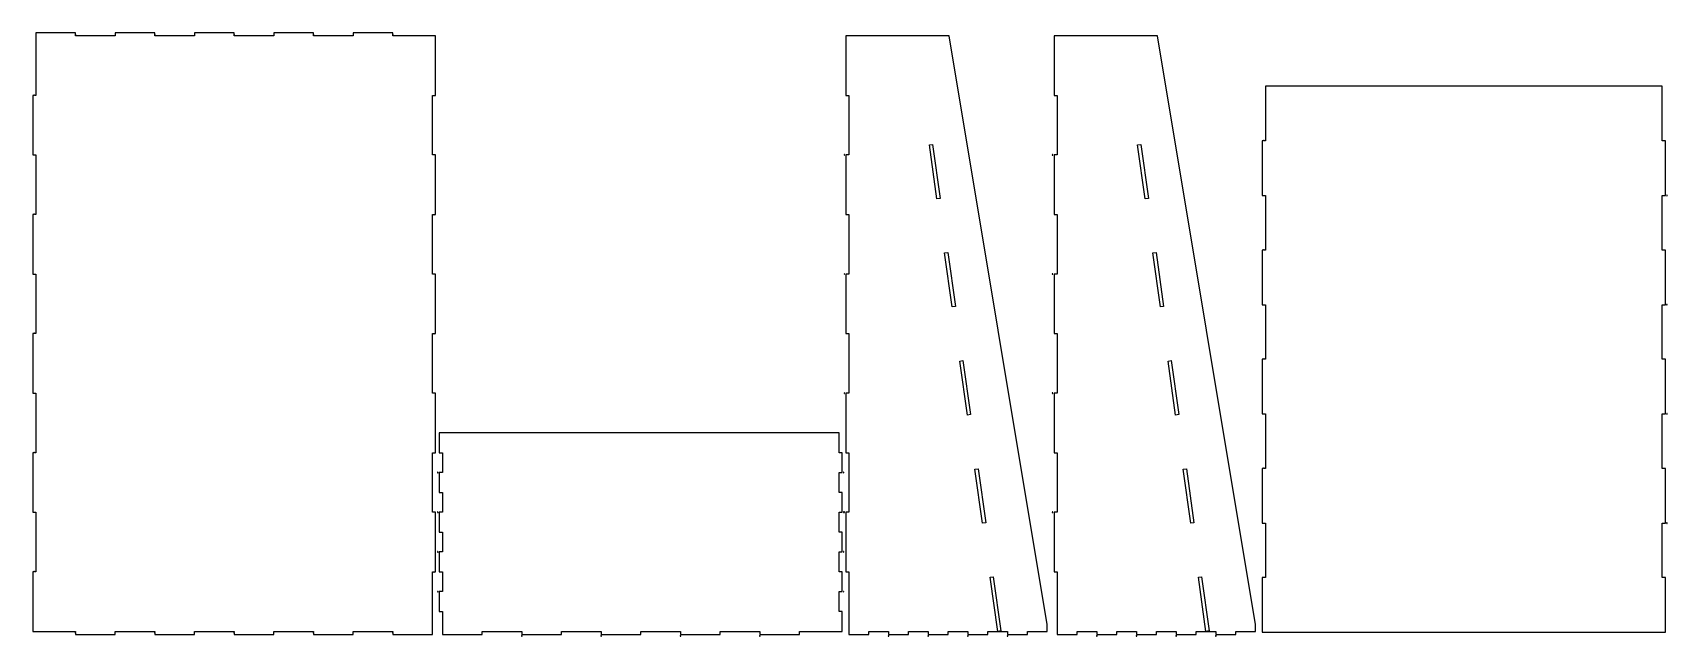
# Model space of a CAD drawing. Header units: metres. Extents: x 7 to 1655, y 5 to 613.
import ezdxf

# ---------------------------------------------------------------- set-up
doc = ezdxf.new("R2010")
doc.units = ezdxf.units.M

msp = doc.modelspace()

# ---------------------------------------------------------------- linework, layer by layer
for p, q in [((50, 613.1), (10, 613.1)), ((10, 613.1), (10, 550)), ((50, 611.86), (50, 613.1)), ((50.0324, 611.858), (50, 611.86)), ((50, 611.24), (50.0324, 611.242)), ((50, 610), (50, 611.24)), ((90, 610), (50, 610)), ((50.0645, 611.853), (50.0324, 611.858)), ((50.0324, 611.242), (50.0645, 611.247)), ((50.0958, 611.845), (50.0645, 611.853)), ((50.0645, 611.247), (50.0958, 611.255)), ((50.1261, 611.833), (50.0958, 611.845)), ((50.0958, 611.255), (50.1261, 611.267)), ((50.155, 611.818), (50.1261, 611.833)), ((50.1261, 611.267), (50.155, 611.282)), ((50.1822, 611.801), (50.155, 611.818)), ((50.155, 611.282), (50.1822, 611.299)), ((50.2074, 611.78), (50.1822, 611.801)), ((50.1822, 611.299), (50.2074, 611.32)), ((50.2304, 611.757), (50.2074, 611.78)), ((50.2074, 611.32), (50.2304, 611.343)), ((50.2508, 611.732), (50.2304, 611.757)), ((50.2304, 611.343), (50.2508, 611.368)), ((50.2685, 611.705), (50.2508, 611.732)), ((50.2508, 611.368), (50.2685, 611.395)), ((50.2832, 611.676), (50.2685, 611.705)), ((50.2685, 611.395), (50.2832, 611.424)), ((50.2948, 611.646), (50.2832, 611.676)), ((50.2832, 611.424), (50.2948, 611.454)), ((50.3032, 611.614), (50.2948, 611.646)), ((50.2948, 611.454), (50.3032, 611.486)), ((50.3083, 611.582), (50.3032, 611.614)), ((50.3032, 611.486), (50.3083, 611.518)), ((50.31, 611.55), (50.3083, 611.582)), ((50.3083, 611.518), (50.31, 611.55)), ((130, 613.1), (90, 613.1)), ((90, 613.1), (90, 610)), ((130, 611.86), (130, 613.1)), ((130.032, 611.858), (130, 611.86)), ((130, 611.24), (130.032, 611.242)), ((130, 610), (130, 611.24)), ((170, 610), (130, 610)), ((130.064, 611.853), (130.032, 611.858)), ((130.032, 611.242), (130.064, 611.247)), ((130.096, 611.845), (130.064, 611.853)), ((130.064, 611.247), (130.096, 611.255)), ((130.126, 611.833), (130.096, 611.845)), ((130.096, 611.255), (130.126, 611.267)), ((130.155, 611.818), (130.126, 611.833)), ((130.126, 611.267), (130.155, 611.282)), ((130.182, 611.801), (130.155, 611.818)), ((130.155, 611.282), (130.182, 611.299)), ((130.207, 611.78), (130.182, 611.801)), ((130.182, 611.299), (130.207, 611.32)), ((130.23, 611.757), (130.207, 611.78)), ((130.207, 611.32), (130.23, 611.343)), ((130.251, 611.732), (130.23, 611.757)), ((130.23, 611.343), (130.251, 611.368)), ((130.268, 611.705), (130.251, 611.732)), ((130.251, 611.368), (130.268, 611.395)), ((130.283, 611.676), (130.268, 611.705)), ((130.268, 611.395), (130.283, 611.424)), ((130.295, 611.646), (130.283, 611.676)), ((130.283, 611.424), (130.295, 611.454)), ((130.303, 611.614), (130.295, 611.646)), ((130.295, 611.454), (130.303, 611.486)), ((130.308, 611.582), (130.303, 611.614)), ((130.303, 611.486), (130.308, 611.518)), ((130.31, 611.55), (130.308, 611.582)), ((130.308, 611.518), (130.31, 611.55)), ((210, 613.1), (170, 613.1)), ((170, 613.1), (170, 610)), ((210, 611.86), (210, 613.1)), ((210.032, 611.858), (210, 611.86)), ((210, 611.24), (210.032, 611.242)), ((210, 610), (210, 611.24)), ((250, 610), (210, 610)), ((210.064, 611.853), (210.032, 611.858)), ((210.032, 611.242), (210.064, 611.247)), ((210.096, 611.845), (210.064, 611.853)), ((210.064, 611.247), (210.096, 611.255)), ((210.126, 611.833), (210.096, 611.845)), ((210.096, 611.255), (210.126, 611.267)), ((210.155, 611.818), (210.126, 611.833)), ((210.126, 611.267), (210.155, 611.282)), ((210.182, 611.801), (210.155, 611.818)), ((210.155, 611.282), (210.182, 611.299)), ((210.207, 611.78), (210.182, 611.801)), ((210.182, 611.299), (210.207, 611.32)), ((210.23, 611.757), (210.207, 611.78)), ((210.207, 611.32), (210.23, 611.343)), ((210.251, 611.732), (210.23, 611.757)), ((210.23, 611.343), (210.251, 611.368)), ((210.268, 611.705), (210.251, 611.732)), ((210.251, 611.368), (210.268, 611.395)), ((210.283, 611.676), (210.268, 611.705)), ((210.268, 611.395), (210.283, 611.424)), ((210.295, 611.646), (210.283, 611.676)), ((210.283, 611.424), (210.295, 611.454)), ((210.303, 611.614), (210.295, 611.646)), ((210.295, 611.454), (210.303, 611.486)), ((210.308, 611.582), (210.303, 611.614)), ((210.303, 611.486), (210.308, 611.518)), ((210.31, 611.55), (210.308, 611.582)), ((210.308, 611.518), (210.31, 611.55)), ((290, 613.1), (250, 613.1)), ((250, 613.1), (250, 610)), ((290, 611.86), (290, 613.1)), ((290.032, 611.858), (290, 611.86)), ((290, 611.24), (290.032, 611.242)), ((290, 610), (290, 611.24)), ((330, 610), (290, 610)), ((290.064, 611.853), (290.032, 611.858)), ((290.032, 611.242), (290.064, 611.247)), ((290.096, 611.845), (290.064, 611.853)), ((290.064, 611.247), (290.096, 611.255)), ((290.126, 611.833), (290.096, 611.845)), ((290.096, 611.255), (290.126, 611.267)), ((290.155, 611.818), (290.126, 611.833)), ((290.126, 611.267), (290.155, 611.282)), ((290.182, 611.801), (290.155, 611.818)), ((290.155, 611.282), (290.182, 611.299)), ((290.207, 611.78), (290.182, 611.801)), ((290.182, 611.299), (290.207, 611.32)), ((290.23, 611.757), (290.207, 611.78)), ((290.207, 611.32), (290.23, 611.343)), ((290.251, 611.732), (290.23, 611.757)), ((290.23, 611.343), (290.251, 611.368)), ((290.268, 611.705), (290.251, 611.732)), ((290.251, 611.368), (290.268, 611.395)), ((290.283, 611.676), (290.268, 611.705)), ((290.268, 611.395), (290.283, 611.424)), ((290.295, 611.646), (290.283, 611.676)), ((290.283, 611.424), (290.295, 611.454)), ((290.303, 611.614), (290.295, 611.646)), ((290.295, 611.454), (290.303, 611.486)), ((290.308, 611.582), (290.303, 611.614)), ((290.303, 611.486), (290.308, 611.518)), ((290.31, 611.55), (290.308, 611.582)), ((290.308, 611.518), (290.31, 611.55)), ((370, 613.1), (330, 613.1)), ((330, 613.1), (330, 610)), ((370, 611.86), (370, 613.1)), ((370.032, 611.858), (370, 611.86)), ((370, 611.24), (370.032, 611.242)), ((370, 610), (370, 611.24)), ((413.1, 610), (370, 610)), ((370.064, 611.853), (370.032, 611.858)), ((370.032, 611.242), (370.064, 611.247)), ((370.096, 611.845), (370.064, 611.853)), ((370.064, 611.247), (370.096, 611.255)), ((370.126, 611.833), (370.096, 611.845)), ((370.096, 611.255), (370.126, 611.267)), ((370.155, 611.818), (370.126, 611.833)), ((370.126, 611.267), (370.155, 611.282)), ((370.182, 611.801), (370.155, 611.818)), ((370.155, 611.282), (370.182, 611.299)), ((370.207, 611.78), (370.182, 611.801)), ((370.182, 611.299), (370.207, 611.32)), ((370.23, 611.757), (370.207, 611.78)), ((370.207, 611.32), (370.23, 611.343)), ((370.251, 611.732), (370.23, 611.757)), ((370.23, 611.343), (370.251, 611.368)), ((370.268, 611.705), (370.251, 611.732)), ((370.251, 611.368), (370.268, 611.395)), ((370.283, 611.676), (370.268, 611.705)), ((370.268, 611.395), (370.283, 611.424)), ((370.295, 611.646), (370.283, 611.676)), ((370.283, 611.424), (370.295, 611.454)), ((370.303, 611.614), (370.295, 611.646)), ((370.295, 611.454), (370.303, 611.486)), ((370.308, 611.582), (370.303, 611.614)), ((370.303, 611.486), (370.308, 611.518)), ((370.31, 611.55), (370.308, 611.582)), ((370.308, 611.518), (370.31, 611.55)), ((413.1, 550), (413.1, 610)), ((931.167, 610), (826.9, 610)), ((826.9, 610), (826.9, 550)), ((1030, 17), (931.167, 610)), ((1141.17, 610), (1036.9, 610)), ((1036.9, 610), (1036.9, 550)), ((1240, 17), (1141.17, 610)), ((8.14, 550), (6.89999, 550)), ((6.89999, 550), (6.89999, 490)), ((8.14169, 550.032), (8.14, 550)), ((8.14677, 550.064), (8.14169, 550.032)), ((8.15517, 550.096), (8.14677, 550.064)), ((8.16679, 550.126), (8.15517, 550.096)), ((8.18152, 550.155), (8.16679, 550.126)), ((8.1992, 550.182), (8.18152, 550.155)), ((8.21962, 550.207), (8.1992, 550.182)), ((8.24257, 550.23), (8.21962, 550.207)), ((8.26778, 550.251), (8.24257, 550.23)), ((8.295, 550.268), (8.26778, 550.251)), ((8.3239, 550.283), (8.295, 550.268)), ((8.3542, 550.295), (8.3239, 550.283)), ((8.38554, 550.303), (8.3542, 550.295)), ((8.41759, 550.308), (8.38554, 550.303)), ((8.45, 550.31), (8.41759, 550.308)), ((8.48239, 550.308), (8.45, 550.31)), ((8.51445, 550.303), (8.48239, 550.308)), ((8.54579, 550.295), (8.51445, 550.303)), ((8.57608, 550.283), (8.54579, 550.295)), ((8.605, 550.268), (8.57608, 550.283)), ((8.6322, 550.251), (8.605, 550.268)), ((8.65742, 550.23), (8.6322, 550.251)), ((8.68037, 550.207), (8.65742, 550.23)), ((8.70079, 550.182), (8.68037, 550.207)), ((8.71846, 550.155), (8.70079, 550.182)), ((8.7332, 550.126), (8.71846, 550.155)), ((8.74483, 550.096), (8.7332, 550.126)), ((8.75322, 550.064), (8.74483, 550.096)), ((8.7583, 550.032), (8.75322, 550.064)), ((8.75999, 550), (8.7583, 550.032)), ((10, 550), (8.75999, 550)), ((410, 490), (410, 550)), ((410, 550), (411.24, 550)), ((411.24, 550), (411.242, 549.968)), ((411.242, 549.968), (411.247, 549.936)), ((411.247, 549.936), (411.255, 549.904)), ((411.255, 549.904), (411.267, 549.874)), ((411.267, 549.874), (411.282, 549.845)), ((411.282, 549.845), (411.299, 549.818)), ((411.299, 549.818), (411.32, 549.793)), ((411.32, 549.793), (411.343, 549.77)), ((411.343, 549.77), (411.368, 549.749)), ((411.368, 549.749), (411.395, 549.732)), ((411.395, 549.732), (411.424, 549.717)), ((411.424, 549.717), (411.454, 549.705)), ((411.454, 549.705), (411.486, 549.697)), ((411.486, 549.697), (411.518, 549.692)), ((411.518, 549.692), (411.55, 549.69)), ((411.55, 549.69), (411.582, 549.692)), ((411.582, 549.692), (411.614, 549.697)), ((411.614, 549.697), (411.646, 549.705)), ((411.646, 549.705), (411.676, 549.717)), ((411.676, 549.717), (411.705, 549.732)), ((411.705, 549.732), (411.732, 549.749)), ((411.732, 549.749), (411.757, 549.77)), ((411.757, 549.77), (411.78, 549.793)), ((411.78, 549.793), (411.801, 549.818)), ((411.801, 549.818), (411.818, 549.845)), ((411.818, 549.845), (411.833, 549.874)), ((411.833, 549.874), (411.845, 549.904)), ((411.845, 549.904), (411.853, 549.936)), ((411.853, 549.936), (411.858, 549.968)), ((411.858, 549.968), (411.86, 550)), ((411.86, 550), (413.1, 550)), ((826.9, 550), (830, 550)), ((830, 550), (830, 490)), ((1036.9, 550), (1040, 550)), ((1040, 550), (1040, 490)), ((1650, 559.124), (1250, 559.124)), ((1250, 559.124), (1250, 504.124)), ((1650, 504.124), (1650, 559.124)), ((911.109, 500.183), (914.333, 500.636)), ((918.764, 445.718), (911.109, 500.183)), ((914.333, 500.636), (921.987, 446.171)), ((1121.11, 500.183), (1124.33, 500.636)), ((1128.76, 445.718), (1121.11, 500.183)), ((1124.33, 500.636), (1131.99, 446.171)), ((1248.05, 504.124), (1246.74, 504.124)), ((1246.74, 504.124), (1246.74, 449.124)), ((1248.06, 504.225), (1248.05, 504.192)), ((1248.05, 504.192), (1248.05, 504.158)), ((1248.05, 504.158), (1248.05, 504.124)), ((1248.08, 504.256), (1248.06, 504.225)), ((1248.09, 504.287), (1248.08, 504.256)), ((1248.11, 504.315), (1248.09, 504.287)), ((1248.13, 504.342), (1248.11, 504.315)), ((1248.15, 504.366), (1248.13, 504.342)), ((1248.18, 504.387), (1248.15, 504.366)), ((1248.21, 504.406), (1248.18, 504.387)), ((1248.24, 504.421), (1248.21, 504.406)), ((1248.27, 504.434), (1248.24, 504.421)), ((1248.3, 504.442), (1248.27, 504.434)), ((1248.34, 504.448), (1248.3, 504.442)), ((1248.37, 504.45), (1248.34, 504.448)), ((1248.41, 504.448), (1248.37, 504.45)), ((1248.44, 504.442), (1248.41, 504.448)), ((1248.47, 504.434), (1248.44, 504.442)), ((1248.5, 504.421), (1248.47, 504.434)), ((1248.54, 504.406), (1248.5, 504.421)), ((1248.56, 504.387), (1248.54, 504.406)), ((1248.59, 504.366), (1248.56, 504.387)), ((1248.61, 504.342), (1248.59, 504.366)), ((1248.64, 504.315), (1248.61, 504.342)), ((1248.65, 504.287), (1248.64, 504.315)), ((1248.67, 504.256), (1248.65, 504.287)), ((1248.68, 504.225), (1248.67, 504.256)), ((1248.69, 504.192), (1248.68, 504.225)), ((1248.7, 504.158), (1248.69, 504.192)), ((1248.7, 504.124), (1248.7, 504.158)), ((1250, 504.124), (1248.7, 504.124)), ((1653.26, 504.124), (1650, 504.124)), ((1653.26, 449.124), (1653.26, 504.124)), ((6.89999, 490), (10, 490)), ((10, 490), (10, 430)), ((413.1, 490), (410, 490)), ((413.1, 430), (413.1, 490)), ((825.042, 490.032), (825.04, 490)), ((825.04, 490), (825.042, 489.968)), ((825.047, 490.064), (825.042, 490.032)), ((825.042, 489.968), (825.047, 489.936)), ((825.055, 490.096), (825.047, 490.064)), ((825.047, 489.936), (825.055, 489.904)), ((825.067, 490.126), (825.055, 490.096)), ((825.055, 489.904), (825.067, 489.874)), ((825.082, 490.155), (825.067, 490.126)), ((825.067, 489.874), (825.082, 489.845)), ((825.099, 490.182), (825.082, 490.155)), ((825.082, 489.845), (825.099, 489.818)), ((825.12, 490.207), (825.099, 490.182)), ((825.099, 489.818), (825.12, 489.793)), ((825.143, 490.23), (825.12, 490.207)), ((825.12, 489.793), (825.143, 489.77)), ((825.168, 490.251), (825.143, 490.23)), ((825.143, 489.77), (825.168, 489.749)), ((825.195, 490.268), (825.168, 490.251)), ((825.168, 489.749), (825.195, 489.732)), ((825.224, 490.283), (825.195, 490.268)), ((825.195, 489.732), (825.224, 489.717)), ((825.254, 490.295), (825.224, 490.283)), ((825.224, 489.717), (825.254, 489.705)), ((825.286, 490.303), (825.254, 490.295)), ((825.254, 489.705), (825.286, 489.697)), ((825.318, 490.308), (825.286, 490.303)), ((825.286, 489.697), (825.318, 489.692)), ((825.35, 490.31), (825.318, 490.308)), ((825.318, 489.692), (825.35, 489.69)), ((825.382, 490.308), (825.35, 490.31)), ((825.35, 489.69), (825.382, 489.692)), ((825.414, 490.303), (825.382, 490.308)), ((825.382, 489.692), (825.414, 489.697)), ((825.446, 490.295), (825.414, 490.303)), ((825.414, 489.697), (825.446, 489.705)), ((825.476, 490.283), (825.446, 490.295)), ((825.446, 489.705), (825.476, 489.717)), ((825.505, 490.268), (825.476, 490.283)), ((825.476, 489.717), (825.505, 489.732)), ((825.532, 490.251), (825.505, 490.268)), ((825.505, 489.732), (825.532, 489.749)), ((825.557, 490.23), (825.532, 490.251)), ((825.532, 489.749), (825.557, 489.77)), ((825.58, 490.207), (825.557, 490.23)), ((825.557, 489.77), (825.58, 489.793)), ((825.601, 490.182), (825.58, 490.207)), ((825.58, 489.793), (825.601, 489.818)), ((825.618, 490.155), (825.601, 490.182)), ((825.601, 489.818), (825.618, 489.845)), ((825.633, 490.126), (825.618, 490.155)), ((825.618, 489.845), (825.633, 489.874)), ((825.645, 490.096), (825.633, 490.126)), ((825.633, 489.874), (825.645, 489.904)), ((825.653, 490.064), (825.645, 490.096)), ((825.645, 489.904), (825.653, 489.936)), ((825.658, 490.032), (825.653, 490.064)), ((825.653, 489.936), (825.658, 489.968)), ((825.66, 490), (825.658, 490.032)), ((825.658, 489.968), (825.66, 490)), ((830, 490), (826.9, 490)), ((826.9, 490), (826.9, 430)), ((1035.05, 490.064), (1035.04, 490.032)), ((1035.04, 490.032), (1035.04, 490)), ((1035.04, 490), (1035.04, 489.968)), ((1035.04, 489.968), (1035.05, 489.936)), ((1035.06, 490.096), (1035.05, 490.064)), ((1035.05, 489.936), (1035.06, 489.904)), ((1035.07, 490.126), (1035.06, 490.096)), ((1035.06, 489.904), (1035.07, 489.874)), ((1035.08, 490.155), (1035.07, 490.126)), ((1035.07, 489.874), (1035.08, 489.845)), ((1035.1, 490.182), (1035.08, 490.155)), ((1035.08, 489.845), (1035.1, 489.818)), ((1035.12, 490.207), (1035.1, 490.182)), ((1035.1, 489.818), (1035.12, 489.793)), ((1035.14, 490.23), (1035.12, 490.207)), ((1035.12, 489.793), (1035.14, 489.77)), ((1035.17, 490.251), (1035.14, 490.23)), ((1035.14, 489.77), (1035.17, 489.749)), ((1035.19, 490.268), (1035.17, 490.251)), ((1035.17, 489.749), (1035.19, 489.732)), ((1035.22, 490.283), (1035.19, 490.268)), ((1035.19, 489.732), (1035.22, 489.717)), ((1035.25, 490.295), (1035.22, 490.283)), ((1035.22, 489.717), (1035.25, 489.705)), ((1035.29, 490.303), (1035.25, 490.295)), ((1035.25, 489.705), (1035.29, 489.697)), ((1035.32, 490.308), (1035.29, 490.303)), ((1035.29, 489.697), (1035.32, 489.692)), ((1035.35, 490.31), (1035.32, 490.308)), ((1035.32, 489.692), (1035.35, 489.69)), ((1035.38, 490.308), (1035.35, 490.31)), ((1035.35, 489.69), (1035.38, 489.692)), ((1035.41, 490.303), (1035.38, 490.308)), ((1035.38, 489.692), (1035.41, 489.697)), ((1035.45, 490.295), (1035.41, 490.303)), ((1035.41, 489.697), (1035.45, 489.705)), ((1035.48, 490.283), (1035.45, 490.295)), ((1035.45, 489.705), (1035.48, 489.717)), ((1035.51, 490.268), (1035.48, 490.283)), ((1035.48, 489.717), (1035.51, 489.732)), ((1035.53, 490.251), (1035.51, 490.268)), ((1035.51, 489.732), (1035.53, 489.749)), ((1035.56, 490.23), (1035.53, 490.251)), ((1035.53, 489.749), (1035.56, 489.77)), ((1035.58, 490.207), (1035.56, 490.23)), ((1035.56, 489.77), (1035.58, 489.793)), ((1035.6, 490.182), (1035.58, 490.207)), ((1035.58, 489.793), (1035.6, 489.818)), ((1035.62, 490.155), (1035.6, 490.182)), ((1035.6, 489.818), (1035.62, 489.845)), ((1035.63, 490.126), (1035.62, 490.155)), ((1035.62, 489.845), (1035.63, 489.874)), ((1035.64, 490.096), (1035.63, 490.126)), ((1035.63, 489.874), (1035.64, 489.904)), ((1035.65, 490.064), (1035.64, 490.096)), ((1035.64, 489.904), (1035.65, 489.936)), ((1035.66, 490.032), (1035.65, 490.064)), ((1035.65, 489.936), (1035.66, 489.968)), ((1035.66, 490), (1035.66, 490.032)), ((1035.66, 489.968), (1035.66, 490)), ((1040, 490), (1036.9, 490)), ((1036.9, 490), (1036.9, 430)), ((921.987, 446.171), (918.764, 445.718)), ((1131.99, 446.171), (1128.76, 445.718)), ((1246.74, 449.124), (1250, 449.124)), ((1250, 449.124), (1250, 394.124)), ((1650, 394.124), (1650, 449.124)), ((1650, 449.124), (1653.26, 449.124)), ((1654.57, 449.225), (1654.56, 449.192)), ((1654.56, 449.192), (1654.56, 449.158)), ((1654.56, 449.158), (1654.56, 449.124)), ((1654.56, 449.124), (1654.56, 449.09)), ((1654.56, 449.09), (1654.56, 449.056)), ((1654.56, 449.056), (1654.57, 449.023)), ((1654.59, 449.256), (1654.57, 449.225)), ((1654.57, 449.023), (1654.59, 448.992)), ((1654.6, 449.287), (1654.59, 449.256)), ((1654.59, 448.992), (1654.6, 448.961)), ((1654.62, 449.315), (1654.6, 449.287)), ((1654.6, 448.961), (1654.62, 448.933)), ((1654.64, 449.342), (1654.62, 449.315)), ((1654.62, 448.933), (1654.64, 448.906)), ((1654.66, 449.366), (1654.64, 449.342)), ((1654.64, 448.906), (1654.66, 448.882)), ((1654.69, 449.387), (1654.66, 449.366)), ((1654.66, 448.882), (1654.69, 448.861)), ((1654.72, 449.406), (1654.69, 449.387)), ((1654.69, 448.861), (1654.72, 448.842)), ((1654.75, 449.421), (1654.72, 449.406)), ((1654.72, 448.842), (1654.75, 448.827)), ((1654.78, 449.434), (1654.75, 449.421)), ((1654.75, 448.827), (1654.78, 448.814)), ((1654.81, 449.442), (1654.78, 449.434)), ((1654.78, 448.814), (1654.81, 448.806)), ((1654.85, 449.448), (1654.81, 449.442)), ((1654.81, 448.806), (1654.85, 448.8)), ((1654.88, 449.45), (1654.85, 449.448)), ((1654.85, 448.8), (1654.88, 448.799)), ((1654.92, 449.448), (1654.88, 449.45)), ((1654.88, 448.799), (1654.92, 448.8)), ((1654.95, 449.442), (1654.92, 449.448)), ((1654.92, 448.8), (1654.95, 448.806)), ((1654.98, 449.434), (1654.95, 449.442)), ((1654.95, 448.806), (1654.98, 448.814)), ((1655.01, 449.421), (1654.98, 449.434)), ((1654.98, 448.814), (1655.01, 448.827)), ((1655.05, 449.406), (1655.01, 449.421)), ((1655.01, 448.827), (1655.05, 448.842)), ((1655.07, 449.387), (1655.05, 449.406)), ((1655.05, 448.842), (1655.07, 448.861)), ((1655.1, 449.366), (1655.07, 449.387)), ((1655.07, 448.861), (1655.1, 448.882)), ((1655.12, 449.342), (1655.1, 449.366)), ((1655.1, 448.882), (1655.12, 448.906)), ((1655.15, 449.315), (1655.12, 449.342)), ((1655.12, 448.906), (1655.15, 448.933)), ((1655.16, 449.287), (1655.15, 449.315)), ((1655.15, 448.933), (1655.16, 448.961)), ((1655.18, 449.256), (1655.16, 449.287)), ((1655.16, 448.961), (1655.18, 448.992)), ((1655.19, 449.225), (1655.18, 449.256)), ((1655.18, 448.992), (1655.19, 449.023)), ((1655.2, 449.192), (1655.19, 449.225)), ((1655.19, 449.023), (1655.2, 449.056)), ((1655.21, 449.158), (1655.2, 449.192)), ((1655.2, 449.056), (1655.21, 449.09)), ((1655.21, 449.124), (1655.21, 449.158)), ((1655.21, 449.09), (1655.21, 449.124)), ((8.14, 430), (6.89999, 430)), ((6.89999, 430), (6.89999, 370)), ((8.14169, 430.032), (8.14, 430)), ((8.14677, 430.064), (8.14169, 430.032)), ((8.15517, 430.096), (8.14677, 430.064)), ((8.16679, 430.126), (8.15517, 430.096)), ((8.18152, 430.155), (8.16679, 430.126)), ((8.1992, 430.182), (8.18152, 430.155)), ((8.21962, 430.207), (8.1992, 430.182)), ((8.24257, 430.23), (8.21962, 430.207)), ((8.26778, 430.251), (8.24257, 430.23)), ((8.295, 430.268), (8.26778, 430.251)), ((8.3239, 430.283), (8.295, 430.268)), ((8.3542, 430.295), (8.3239, 430.283)), ((8.38554, 430.303), (8.3542, 430.295)), ((8.41759, 430.308), (8.38554, 430.303)), ((8.45, 430.31), (8.41759, 430.308)), ((8.48239, 430.308), (8.45, 430.31)), ((8.51445, 430.303), (8.48239, 430.308)), ((8.54579, 430.295), (8.51445, 430.303)), ((8.57608, 430.283), (8.54579, 430.295)), ((8.605, 430.268), (8.57608, 430.283)), ((8.6322, 430.251), (8.605, 430.268)), ((8.65742, 430.23), (8.6322, 430.251)), ((8.68037, 430.207), (8.65742, 430.23)), ((8.70079, 430.182), (8.68037, 430.207)), ((8.71846, 430.155), (8.70079, 430.182)), ((8.7332, 430.126), (8.71846, 430.155)), ((8.74483, 430.096), (8.7332, 430.126)), ((8.75322, 430.064), (8.74483, 430.096)), ((8.7583, 430.032), (8.75322, 430.064)), ((8.75999, 430), (8.7583, 430.032)), ((10, 430), (8.75999, 430)), ((410, 370), (410, 430)), ((410, 430), (411.24, 430)), ((411.24, 430), (411.242, 429.968)), ((411.242, 429.968), (411.247, 429.936)), ((411.247, 429.936), (411.255, 429.904)), ((411.255, 429.904), (411.267, 429.874)), ((411.267, 429.874), (411.282, 429.845)), ((411.282, 429.845), (411.299, 429.818)), ((411.299, 429.818), (411.32, 429.793)), ((411.32, 429.793), (411.343, 429.77)), ((411.343, 429.77), (411.368, 429.749)), ((411.368, 429.749), (411.395, 429.732)), ((411.395, 429.732), (411.424, 429.717)), ((411.424, 429.717), (411.454, 429.705)), ((411.454, 429.705), (411.486, 429.697)), ((411.486, 429.697), (411.518, 429.692)), ((411.518, 429.692), (411.55, 429.69)), ((411.55, 429.69), (411.582, 429.692)), ((411.582, 429.692), (411.614, 429.697)), ((411.614, 429.697), (411.646, 429.705)), ((411.646, 429.705), (411.676, 429.717)), ((411.676, 429.717), (411.705, 429.732)), ((411.705, 429.732), (411.732, 429.749)), ((411.732, 429.749), (411.757, 429.77)), ((411.757, 429.77), (411.78, 429.793)), ((411.78, 429.793), (411.801, 429.818)), ((411.801, 429.818), (411.818, 429.845)), ((411.818, 429.845), (411.833, 429.874)), ((411.833, 429.874), (411.845, 429.904)), ((411.845, 429.904), (411.853, 429.936)), ((411.853, 429.936), (411.858, 429.968)), ((411.858, 429.968), (411.86, 430)), ((411.86, 430), (413.1, 430)), ((826.9, 430), (830, 430)), ((830, 430), (830, 370)), ((1036.9, 430), (1040, 430)), ((1040, 430), (1040, 370)), ((926.418, 391.253), (929.642, 391.706)), ((934.073, 336.788), (926.418, 391.253)), ((929.642, 391.706), (937.296, 337.241)), ((1136.42, 391.253), (1139.64, 391.706)), ((1144.07, 336.788), (1136.42, 391.253)), ((1139.64, 391.706), (1147.3, 337.241)), ((1248.05, 394.124), (1246.74, 394.124)), ((1246.74, 394.124), (1246.74, 339.124)), ((1248.06, 394.225), (1248.05, 394.192)), ((1248.05, 394.192), (1248.05, 394.158)), ((1248.05, 394.158), (1248.05, 394.124)), ((1248.08, 394.256), (1248.06, 394.225)), ((1248.09, 394.287), (1248.08, 394.256)), ((1248.11, 394.315), (1248.09, 394.287)), ((1248.13, 394.342), (1248.11, 394.315)), ((1248.15, 394.366), (1248.13, 394.342)), ((1248.18, 394.387), (1248.15, 394.366)), ((1248.21, 394.406), (1248.18, 394.387)), ((1248.24, 394.421), (1248.21, 394.406)), ((1248.27, 394.434), (1248.24, 394.421)), ((1248.3, 394.442), (1248.27, 394.434)), ((1248.34, 394.448), (1248.3, 394.442)), ((1248.37, 394.45), (1248.34, 394.448)), ((1248.41, 394.448), (1248.37, 394.45)), ((1248.44, 394.442), (1248.41, 394.448)), ((1248.47, 394.434), (1248.44, 394.442)), ((1248.5, 394.421), (1248.47, 394.434)), ((1248.54, 394.406), (1248.5, 394.421)), ((1248.56, 394.387), (1248.54, 394.406)), ((1248.59, 394.366), (1248.56, 394.387)), ((1248.61, 394.342), (1248.59, 394.366)), ((1248.64, 394.315), (1248.61, 394.342)), ((1248.65, 394.287), (1248.64, 394.315)), ((1248.67, 394.256), (1248.65, 394.287)), ((1248.68, 394.225), (1248.67, 394.256)), ((1248.69, 394.192), (1248.68, 394.225)), ((1248.7, 394.158), (1248.69, 394.192)), ((1248.7, 394.124), (1248.7, 394.158)), ((1250, 394.124), (1248.7, 394.124)), ((1653.26, 394.124), (1650, 394.124)), ((1653.26, 339.124), (1653.26, 394.124)), ((6.89999, 370), (10, 370)), ((10, 370), (10, 310)), ((413.1, 370), (410, 370)), ((413.1, 310), (413.1, 370)), ((825.042, 370.032), (825.04, 370)), ((825.04, 370), (825.042, 369.968)), ((825.047, 370.064), (825.042, 370.032)), ((825.042, 369.968), (825.047, 369.936)), ((825.055, 370.096), (825.047, 370.064)), ((825.047, 369.936), (825.055, 369.904)), ((825.067, 370.126), (825.055, 370.096)), ((825.055, 369.904), (825.067, 369.874)), ((825.082, 370.155), (825.067, 370.126)), ((825.067, 369.874), (825.082, 369.845)), ((825.099, 370.182), (825.082, 370.155)), ((825.082, 369.845), (825.099, 369.818)), ((825.12, 370.207), (825.099, 370.182)), ((825.099, 369.818), (825.12, 369.793)), ((825.143, 370.23), (825.12, 370.207)), ((825.12, 369.793), (825.143, 369.77)), ((825.168, 370.251), (825.143, 370.23)), ((825.143, 369.77), (825.168, 369.749)), ((825.195, 370.268), (825.168, 370.251)), ((825.168, 369.749), (825.195, 369.732)), ((825.224, 370.283), (825.195, 370.268)), ((825.195, 369.732), (825.224, 369.717)), ((825.254, 370.295), (825.224, 370.283)), ((825.224, 369.717), (825.254, 369.705)), ((825.286, 370.303), (825.254, 370.295)), ((825.254, 369.705), (825.286, 369.697)), ((825.318, 370.308), (825.286, 370.303)), ((825.286, 369.697), (825.318, 369.692)), ((825.35, 370.31), (825.318, 370.308)), ((825.318, 369.692), (825.35, 369.69)), ((825.382, 370.308), (825.35, 370.31)), ((825.35, 369.69), (825.382, 369.692)), ((825.414, 370.303), (825.382, 370.308)), ((825.382, 369.692), (825.414, 369.697)), ((825.446, 370.295), (825.414, 370.303)), ((825.414, 369.697), (825.446, 369.705)), ((825.476, 370.283), (825.446, 370.295)), ((825.446, 369.705), (825.476, 369.717)), ((825.505, 370.268), (825.476, 370.283)), ((825.476, 369.717), (825.505, 369.732)), ((825.532, 370.251), (825.505, 370.268)), ((825.505, 369.732), (825.532, 369.749)), ((825.557, 370.23), (825.532, 370.251)), ((825.532, 369.749), (825.557, 369.77)), ((825.58, 370.207), (825.557, 370.23)), ((825.557, 369.77), (825.58, 369.793)), ((825.601, 370.182), (825.58, 370.207)), ((825.58, 369.793), (825.601, 369.818)), ((825.618, 370.155), (825.601, 370.182)), ((825.601, 369.818), (825.618, 369.845)), ((825.633, 370.126), (825.618, 370.155)), ((825.618, 369.845), (825.633, 369.874)), ((825.645, 370.096), (825.633, 370.126)), ((825.633, 369.874), (825.645, 369.904)), ((825.653, 370.064), (825.645, 370.096)), ((825.645, 369.904), (825.653, 369.936)), ((825.658, 370.032), (825.653, 370.064)), ((825.653, 369.936), (825.658, 369.968)), ((825.66, 370), (825.658, 370.032)), ((825.658, 369.968), (825.66, 370)), ((830, 370), (826.9, 370)), ((826.9, 370), (826.9, 310)), ((1035.05, 370.064), (1035.04, 370.032)), ((1035.04, 370.032), (1035.04, 370)), ((1035.04, 370), (1035.04, 369.968)), ((1035.04, 369.968), (1035.05, 369.936)), ((1035.06, 370.096), (1035.05, 370.064)), ((1035.05, 369.936), (1035.06, 369.904)), ((1035.07, 370.126), (1035.06, 370.096)), ((1035.06, 369.904), (1035.07, 369.874)), ((1035.08, 370.155), (1035.07, 370.126)), ((1035.07, 369.874), (1035.08, 369.845)), ((1035.1, 370.182), (1035.08, 370.155)), ((1035.08, 369.845), (1035.1, 369.818)), ((1035.12, 370.207), (1035.1, 370.182)), ((1035.1, 369.818), (1035.12, 369.793)), ((1035.14, 370.23), (1035.12, 370.207)), ((1035.12, 369.793), (1035.14, 369.77)), ((1035.17, 370.251), (1035.14, 370.23)), ((1035.14, 369.77), (1035.17, 369.749)), ((1035.19, 370.268), (1035.17, 370.251)), ((1035.17, 369.749), (1035.19, 369.732)), ((1035.22, 370.283), (1035.19, 370.268)), ((1035.19, 369.732), (1035.22, 369.717)), ((1035.25, 370.295), (1035.22, 370.283)), ((1035.22, 369.717), (1035.25, 369.705)), ((1035.29, 370.303), (1035.25, 370.295)), ((1035.25, 369.705), (1035.29, 369.697)), ((1035.32, 370.308), (1035.29, 370.303)), ((1035.29, 369.697), (1035.32, 369.692)), ((1035.35, 370.31), (1035.32, 370.308)), ((1035.32, 369.692), (1035.35, 369.69)), ((1035.38, 370.308), (1035.35, 370.31)), ((1035.35, 369.69), (1035.38, 369.692)), ((1035.41, 370.303), (1035.38, 370.308)), ((1035.38, 369.692), (1035.41, 369.697)), ((1035.45, 370.295), (1035.41, 370.303)), ((1035.41, 369.697), (1035.45, 369.705)), ((1035.48, 370.283), (1035.45, 370.295)), ((1035.45, 369.705), (1035.48, 369.717)), ((1035.51, 370.268), (1035.48, 370.283)), ((1035.48, 369.717), (1035.51, 369.732)), ((1035.53, 370.251), (1035.51, 370.268)), ((1035.51, 369.732), (1035.53, 369.749)), ((1035.56, 370.23), (1035.53, 370.251)), ((1035.53, 369.749), (1035.56, 369.77)), ((1035.58, 370.207), (1035.56, 370.23)), ((1035.56, 369.77), (1035.58, 369.793)), ((1035.6, 370.182), (1035.58, 370.207)), ((1035.58, 369.793), (1035.6, 369.818)), ((1035.62, 370.155), (1035.6, 370.182)), ((1035.6, 369.818), (1035.62, 369.845)), ((1035.63, 370.126), (1035.62, 370.155)), ((1035.62, 369.845), (1035.63, 369.874)), ((1035.64, 370.096), (1035.63, 370.126)), ((1035.63, 369.874), (1035.64, 369.904)), ((1035.65, 370.064), (1035.64, 370.096)), ((1035.64, 369.904), (1035.65, 369.936)), ((1035.66, 370.032), (1035.65, 370.064)), ((1035.65, 369.936), (1035.66, 369.968)), ((1035.66, 370), (1035.66, 370.032)), ((1035.66, 369.968), (1035.66, 370)), ((1040, 370), (1036.9, 370)), ((1036.9, 370), (1036.9, 310)), ((937.296, 337.241), (934.073, 336.788)), ((1147.3, 337.241), (1144.07, 336.788)), ((1246.74, 339.124), (1250, 339.124)), ((1250, 339.124), (1250, 284.124)), ((1650, 284.124), (1650, 339.124)), ((1650, 339.124), (1653.26, 339.124)), ((1654.57, 339.225), (1654.56, 339.192)), ((1654.56, 339.192), (1654.56, 339.158)), ((1654.56, 339.158), (1654.56, 339.124)), ((1654.56, 339.124), (1654.56, 339.09)), ((1654.56, 339.09), (1654.56, 339.056)), ((1654.56, 339.056), (1654.57, 339.023)), ((1654.59, 339.256), (1654.57, 339.225)), ((1654.57, 339.023), (1654.59, 338.992)), ((1654.6, 339.287), (1654.59, 339.256)), ((1654.59, 338.992), (1654.6, 338.961)), ((1654.62, 339.315), (1654.6, 339.287)), ((1654.6, 338.961), (1654.62, 338.933)), ((1654.64, 339.342), (1654.62, 339.315)), ((1654.62, 338.933), (1654.64, 338.906)), ((1654.66, 339.366), (1654.64, 339.342)), ((1654.64, 338.906), (1654.66, 338.882)), ((1654.69, 339.387), (1654.66, 339.366)), ((1654.66, 338.882), (1654.69, 338.861)), ((1654.72, 339.406), (1654.69, 339.387)), ((1654.69, 338.861), (1654.72, 338.842)), ((1654.75, 339.421), (1654.72, 339.406)), ((1654.72, 338.842), (1654.75, 338.827)), ((1654.78, 339.434), (1654.75, 339.421)), ((1654.75, 338.827), (1654.78, 338.814)), ((1654.81, 339.442), (1654.78, 339.434)), ((1654.78, 338.814), (1654.81, 338.806)), ((1654.85, 339.448), (1654.81, 339.442)), ((1654.81, 338.806), (1654.85, 338.8)), ((1654.88, 339.45), (1654.85, 339.448)), ((1654.85, 338.8), (1654.88, 338.799)), ((1654.92, 339.448), (1654.88, 339.45)), ((1654.88, 338.799), (1654.92, 338.8)), ((1654.95, 339.442), (1654.92, 339.448)), ((1654.92, 338.8), (1654.95, 338.806)), ((1654.98, 339.434), (1654.95, 339.442)), ((1654.95, 338.806), (1654.98, 338.814)), ((1655.01, 339.421), (1654.98, 339.434)), ((1654.98, 338.814), (1655.01, 338.827)), ((1655.05, 339.406), (1655.01, 339.421)), ((1655.01, 338.827), (1655.05, 338.842)), ((1655.07, 339.387), (1655.05, 339.406)), ((1655.05, 338.842), (1655.07, 338.861)), ((1655.1, 339.366), (1655.07, 339.387)), ((1655.07, 338.861), (1655.1, 338.882)), ((1655.12, 339.342), (1655.1, 339.366)), ((1655.1, 338.882), (1655.12, 338.906)), ((1655.15, 339.315), (1655.12, 339.342)), ((1655.12, 338.906), (1655.15, 338.933)), ((1655.16, 339.287), (1655.15, 339.315)), ((1655.15, 338.933), (1655.16, 338.961)), ((1655.18, 339.256), (1655.16, 339.287)), ((1655.16, 338.961), (1655.18, 338.992)), ((1655.19, 339.225), (1655.18, 339.256)), ((1655.18, 338.992), (1655.19, 339.023)), ((1655.2, 339.192), (1655.19, 339.225)), ((1655.19, 339.023), (1655.2, 339.056)), ((1655.21, 339.158), (1655.2, 339.192)), ((1655.2, 339.056), (1655.21, 339.09)), ((1655.21, 339.124), (1655.21, 339.158)), ((1655.21, 339.09), (1655.21, 339.124)), ((8.14, 310), (6.89999, 310)), ((6.89999, 310), (6.89999, 250)), ((8.14169, 310.032), (8.14, 310)), ((8.14677, 310.064), (8.14169, 310.032)), ((8.15517, 310.096), (8.14677, 310.064)), ((8.16679, 310.126), (8.15517, 310.096)), ((8.18152, 310.155), (8.16679, 310.126)), ((8.1992, 310.182), (8.18152, 310.155)), ((8.21962, 310.207), (8.1992, 310.182)), ((8.24257, 310.23), (8.21962, 310.207)), ((8.26778, 310.251), (8.24257, 310.23)), ((8.295, 310.268), (8.26778, 310.251)), ((8.3239, 310.283), (8.295, 310.268)), ((8.3542, 310.295), (8.3239, 310.283)), ((8.38554, 310.303), (8.3542, 310.295)), ((8.41759, 310.308), (8.38554, 310.303)), ((8.45, 310.31), (8.41759, 310.308)), ((8.48239, 310.308), (8.45, 310.31)), ((8.51445, 310.303), (8.48239, 310.308)), ((8.54579, 310.295), (8.51445, 310.303)), ((8.57608, 310.283), (8.54579, 310.295)), ((8.605, 310.268), (8.57608, 310.283)), ((8.6322, 310.251), (8.605, 310.268)), ((8.65742, 310.23), (8.6322, 310.251)), ((8.68037, 310.207), (8.65742, 310.23)), ((8.70079, 310.182), (8.68037, 310.207)), ((8.71846, 310.155), (8.70079, 310.182)), ((8.7332, 310.126), (8.71846, 310.155)), ((8.74483, 310.096), (8.7332, 310.126)), ((8.75322, 310.064), (8.74483, 310.096)), ((8.7583, 310.032), (8.75322, 310.064)), ((8.75999, 310), (8.7583, 310.032)), ((10, 310), (8.75999, 310)), ((410, 250), (410, 310)), ((410, 310), (411.24, 310)), ((411.24, 310), (411.242, 309.968)), ((411.242, 309.968), (411.247, 309.936)), ((411.247, 309.936), (411.255, 309.904)), ((411.255, 309.904), (411.267, 309.874)), ((411.267, 309.874), (411.282, 309.845)), ((411.282, 309.845), (411.299, 309.818)), ((411.299, 309.818), (411.32, 309.793)), ((411.32, 309.793), (411.343, 309.77)), ((411.343, 309.77), (411.368, 309.749)), ((411.368, 309.749), (411.395, 309.732)), ((411.395, 309.732), (411.424, 309.717)), ((411.424, 309.717), (411.454, 309.705)), ((411.454, 309.705), (411.486, 309.697)), ((411.486, 309.697), (411.518, 309.692)), ((411.518, 309.692), (411.55, 309.69)), ((411.55, 309.69), (411.582, 309.692)), ((411.582, 309.692), (411.614, 309.697)), ((411.614, 309.697), (411.646, 309.705)), ((411.646, 309.705), (411.676, 309.717)), ((411.676, 309.717), (411.705, 309.732)), ((411.705, 309.732), (411.732, 309.749)), ((411.732, 309.749), (411.757, 309.77)), ((411.757, 309.77), (411.78, 309.793)), ((411.78, 309.793), (411.801, 309.818)), ((411.801, 309.818), (411.818, 309.845)), ((411.818, 309.845), (411.833, 309.874)), ((411.833, 309.874), (411.845, 309.904)), ((411.845, 309.904), (411.853, 309.936)), ((411.853, 309.936), (411.858, 309.968)), ((411.858, 309.968), (411.86, 310)), ((411.86, 310), (413.1, 310)), ((826.9, 310), (830, 310)), ((830, 310), (830, 250)), ((1036.9, 310), (1040, 310)), ((1040, 310), (1040, 250)), ((941.727, 282.324), (944.951, 282.777)), ((949.382, 227.859), (941.727, 282.324)), ((944.951, 282.777), (952.605, 228.312)), ((1151.73, 282.324), (1154.95, 282.777)), ((1159.38, 227.859), (1151.73, 282.324)), ((1154.95, 282.777), (1162.61, 228.312)), ((1248.05, 284.124), (1246.74, 284.124)), ((1246.74, 284.124), (1246.74, 229.124)), ((1248.06, 284.225), (1248.05, 284.192)), ((1248.05, 284.192), (1248.05, 284.158)), ((1248.05, 284.158), (1248.05, 284.124)), ((1248.08, 284.256), (1248.06, 284.225)), ((1248.09, 284.287), (1248.08, 284.256)), ((1248.11, 284.315), (1248.09, 284.287)), ((1248.13, 284.342), (1248.11, 284.315)), ((1248.15, 284.366), (1248.13, 284.342)), ((1248.18, 284.387), (1248.15, 284.366)), ((1248.21, 284.406), (1248.18, 284.387)), ((1248.24, 284.421), (1248.21, 284.406)), ((1248.27, 284.434), (1248.24, 284.421)), ((1248.3, 284.442), (1248.27, 284.434)), ((1248.34, 284.448), (1248.3, 284.442)), ((1248.37, 284.45), (1248.34, 284.448)), ((1248.41, 284.448), (1248.37, 284.45)), ((1248.44, 284.442), (1248.41, 284.448)), ((1248.47, 284.434), (1248.44, 284.442)), ((1248.5, 284.421), (1248.47, 284.434)), ((1248.54, 284.406), (1248.5, 284.421)), ((1248.56, 284.387), (1248.54, 284.406)), ((1248.59, 284.366), (1248.56, 284.387)), ((1248.61, 284.342), (1248.59, 284.366)), ((1248.64, 284.315), (1248.61, 284.342)), ((1248.65, 284.287), (1248.64, 284.315)), ((1248.67, 284.256), (1248.65, 284.287)), ((1248.68, 284.225), (1248.67, 284.256)), ((1248.69, 284.192), (1248.68, 284.225)), ((1248.7, 284.158), (1248.69, 284.192)), ((1248.7, 284.124), (1248.7, 284.158)), ((1250, 284.124), (1248.7, 284.124)), ((1653.26, 284.124), (1650, 284.124)), ((1653.26, 229.124), (1653.26, 284.124)), ((6.89999, 250), (10, 250)), ((10, 250), (10, 190)), ((413.1, 250), (410, 250)), ((413.1, 190), (413.1, 250)), ((825.042, 250.032), (825.04, 250)), ((825.04, 250), (825.042, 249.968)), ((825.047, 250.064), (825.042, 250.032)), ((825.042, 249.968), (825.047, 249.936)), ((825.055, 250.096), (825.047, 250.064)), ((825.047, 249.936), (825.055, 249.904)), ((825.067, 250.126), (825.055, 250.096)), ((825.055, 249.904), (825.067, 249.874)), ((825.082, 250.155), (825.067, 250.126)), ((825.067, 249.874), (825.082, 249.845)), ((825.099, 250.182), (825.082, 250.155)), ((825.082, 249.845), (825.099, 249.818)), ((825.12, 250.207), (825.099, 250.182)), ((825.099, 249.818), (825.12, 249.793)), ((825.143, 250.23), (825.12, 250.207)), ((825.12, 249.793), (825.143, 249.77)), ((825.168, 250.251), (825.143, 250.23)), ((825.143, 249.77), (825.168, 249.749)), ((825.195, 250.268), (825.168, 250.251)), ((825.168, 249.749), (825.195, 249.732)), ((825.224, 250.283), (825.195, 250.268)), ((825.195, 249.732), (825.224, 249.717)), ((825.254, 250.295), (825.224, 250.283)), ((825.224, 249.717), (825.254, 249.705)), ((825.286, 250.303), (825.254, 250.295)), ((825.254, 249.705), (825.286, 249.697)), ((825.318, 250.308), (825.286, 250.303)), ((825.286, 249.697), (825.318, 249.692)), ((825.35, 250.31), (825.318, 250.308)), ((825.318, 249.692), (825.35, 249.69)), ((825.382, 250.308), (825.35, 250.31)), ((825.35, 249.69), (825.382, 249.692)), ((825.414, 250.303), (825.382, 250.308)), ((825.382, 249.692), (825.414, 249.697)), ((825.446, 250.295), (825.414, 250.303)), ((825.414, 249.697), (825.446, 249.705)), ((825.476, 250.283), (825.446, 250.295)), ((825.446, 249.705), (825.476, 249.717)), ((825.505, 250.268), (825.476, 250.283)), ((825.476, 249.717), (825.505, 249.732)), ((825.532, 250.251), (825.505, 250.268)), ((825.505, 249.732), (825.532, 249.749)), ((825.557, 250.23), (825.532, 250.251)), ((825.532, 249.749), (825.557, 249.77)), ((825.58, 250.207), (825.557, 250.23)), ((825.557, 249.77), (825.58, 249.793)), ((825.601, 250.182), (825.58, 250.207)), ((825.58, 249.793), (825.601, 249.818)), ((825.618, 250.155), (825.601, 250.182)), ((825.601, 249.818), (825.618, 249.845)), ((825.633, 250.126), (825.618, 250.155)), ((825.618, 249.845), (825.633, 249.874)), ((825.645, 250.096), (825.633, 250.126)), ((825.633, 249.874), (825.645, 249.904)), ((825.653, 250.064), (825.645, 250.096)), ((825.645, 249.904), (825.653, 249.936)), ((825.658, 250.032), (825.653, 250.064)), ((825.653, 249.936), (825.658, 249.968)), ((825.66, 250), (825.658, 250.032)), ((825.658, 249.968), (825.66, 250)), ((830, 250), (826.9, 250)), ((826.9, 250), (826.9, 190)), ((1035.05, 250.064), (1035.04, 250.032)), ((1035.04, 250.032), (1035.04, 250)), ((1035.04, 250), (1035.04, 249.968)), ((1035.04, 249.968), (1035.05, 249.936)), ((1035.06, 250.096), (1035.05, 250.064)), ((1035.05, 249.936), (1035.06, 249.904)), ((1035.07, 250.126), (1035.06, 250.096)), ((1035.06, 249.904), (1035.07, 249.874)), ((1035.08, 250.155), (1035.07, 250.126)), ((1035.07, 249.874), (1035.08, 249.845)), ((1035.1, 250.182), (1035.08, 250.155)), ((1035.08, 249.845), (1035.1, 249.818)), ((1035.12, 250.207), (1035.1, 250.182)), ((1035.1, 249.818), (1035.12, 249.793)), ((1035.14, 250.23), (1035.12, 250.207)), ((1035.12, 249.793), (1035.14, 249.77)), ((1035.17, 250.251), (1035.14, 250.23)), ((1035.14, 249.77), (1035.17, 249.749)), ((1035.19, 250.268), (1035.17, 250.251)), ((1035.17, 249.749), (1035.19, 249.732)), ((1035.22, 250.283), (1035.19, 250.268)), ((1035.19, 249.732), (1035.22, 249.717)), ((1035.25, 250.295), (1035.22, 250.283)), ((1035.22, 249.717), (1035.25, 249.705)), ((1035.29, 250.303), (1035.25, 250.295)), ((1035.25, 249.705), (1035.29, 249.697)), ((1035.32, 250.308), (1035.29, 250.303)), ((1035.29, 249.697), (1035.32, 249.692)), ((1035.35, 250.31), (1035.32, 250.308)), ((1035.32, 249.692), (1035.35, 249.69)), ((1035.38, 250.308), (1035.35, 250.31)), ((1035.35, 249.69), (1035.38, 249.692)), ((1035.41, 250.303), (1035.38, 250.308)), ((1035.38, 249.692), (1035.41, 249.697)), ((1035.45, 250.295), (1035.41, 250.303)), ((1035.41, 249.697), (1035.45, 249.705)), ((1035.48, 250.283), (1035.45, 250.295)), ((1035.45, 249.705), (1035.48, 249.717)), ((1035.51, 250.268), (1035.48, 250.283)), ((1035.48, 249.717), (1035.51, 249.732)), ((1035.53, 250.251), (1035.51, 250.268)), ((1035.51, 249.732), (1035.53, 249.749)), ((1035.56, 250.23), (1035.53, 250.251)), ((1035.53, 249.749), (1035.56, 249.77)), ((1035.58, 250.207), (1035.56, 250.23)), ((1035.56, 249.77), (1035.58, 249.793)), ((1035.6, 250.182), (1035.58, 250.207)), ((1035.58, 249.793), (1035.6, 249.818)), ((1035.62, 250.155), (1035.6, 250.182)), ((1035.6, 249.818), (1035.62, 249.845)), ((1035.63, 250.126), (1035.62, 250.155)), ((1035.62, 249.845), (1035.63, 249.874)), ((1035.64, 250.096), (1035.63, 250.126)), ((1035.63, 249.874), (1035.64, 249.904)), ((1035.65, 250.064), (1035.64, 250.096)), ((1035.64, 249.904), (1035.65, 249.936)), ((1035.66, 250.032), (1035.65, 250.064)), ((1035.65, 249.936), (1035.66, 249.968)), ((1035.66, 250), (1035.66, 250.032)), ((1035.66, 249.968), (1035.66, 250)), ((1040, 250), (1036.9, 250)), ((1036.9, 250), (1036.9, 190)), ((952.605, 228.312), (949.382, 227.859)), ((1162.61, 228.312), (1159.38, 227.859)), ((1246.74, 229.124), (1250, 229.124)), ((1250, 229.124), (1250, 174.124)), ((1650, 174.124), (1650, 229.124)), ((1650, 229.124), (1653.26, 229.124)), ((1654.57, 229.225), (1654.56, 229.192)), ((1654.56, 229.192), (1654.56, 229.158)), ((1654.56, 229.158), (1654.56, 229.124)), ((1654.56, 229.124), (1654.56, 229.09)), ((1654.56, 229.09), (1654.56, 229.056)), ((1654.56, 229.056), (1654.57, 229.023)), ((1654.59, 229.256), (1654.57, 229.225)), ((1654.57, 229.023), (1654.59, 228.992)), ((1654.6, 229.287), (1654.59, 229.256)), ((1654.59, 228.992), (1654.6, 228.961)), ((1654.62, 229.315), (1654.6, 229.287)), ((1654.6, 228.961), (1654.62, 228.933)), ((1654.64, 229.342), (1654.62, 229.315)), ((1654.62, 228.933), (1654.64, 228.906)), ((1654.66, 229.366), (1654.64, 229.342)), ((1654.64, 228.906), (1654.66, 228.882)), ((1654.69, 229.387), (1654.66, 229.366)), ((1654.66, 228.882), (1654.69, 228.861)), ((1654.72, 229.406), (1654.69, 229.387)), ((1654.69, 228.861), (1654.72, 228.842)), ((1654.75, 229.421), (1654.72, 229.406)), ((1654.72, 228.842), (1654.75, 228.827)), ((1654.78, 229.434), (1654.75, 229.421)), ((1654.75, 228.827), (1654.78, 228.814)), ((1654.81, 229.442), (1654.78, 229.434)), ((1654.78, 228.814), (1654.81, 228.806)), ((1654.85, 229.448), (1654.81, 229.442)), ((1654.81, 228.806), (1654.85, 228.8)), ((1654.88, 229.45), (1654.85, 229.448)), ((1654.85, 228.8), (1654.88, 228.799)), ((1654.92, 229.448), (1654.88, 229.45)), ((1654.88, 228.799), (1654.92, 228.8)), ((1654.95, 229.442), (1654.92, 229.448)), ((1654.92, 228.8), (1654.95, 228.806)), ((1654.98, 229.434), (1654.95, 229.442)), ((1654.95, 228.806), (1654.98, 228.814)), ((1655.01, 229.421), (1654.98, 229.434)), ((1654.98, 228.814), (1655.01, 228.827)), ((1655.05, 229.406), (1655.01, 229.421)), ((1655.01, 228.827), (1655.05, 228.842)), ((1655.07, 229.387), (1655.05, 229.406)), ((1655.05, 228.842), (1655.07, 228.861)), ((1655.1, 229.366), (1655.07, 229.387)), ((1655.07, 228.861), (1655.1, 228.882)), ((1655.12, 229.342), (1655.1, 229.366)), ((1655.1, 228.882), (1655.12, 228.906)), ((1655.15, 229.315), (1655.12, 229.342)), ((1655.12, 228.906), (1655.15, 228.933)), ((1655.16, 229.287), (1655.15, 229.315)), ((1655.15, 228.933), (1655.16, 228.961)), ((1655.18, 229.256), (1655.16, 229.287)), ((1655.16, 228.961), (1655.18, 228.992)), ((1655.19, 229.225), (1655.18, 229.256)), ((1655.18, 228.992), (1655.19, 229.023)), ((1655.2, 229.192), (1655.19, 229.225)), ((1655.19, 229.023), (1655.2, 229.056)), ((1655.21, 229.158), (1655.2, 229.192)), ((1655.2, 229.056), (1655.21, 229.09)), ((1655.21, 229.124), (1655.21, 229.158)), ((1655.21, 229.09), (1655.21, 229.124)), ((820, 210), (416.9, 210)), ((416.9, 210), (416.9, 190)), ((820, 190), (820, 210)), ((8.14, 190), (6.89999, 190)), ((6.89999, 190), (6.89999, 130)), ((8.14169, 190.032), (8.14, 190)), ((8.14677, 190.064), (8.14169, 190.032)), ((8.15517, 190.096), (8.14677, 190.064)), ((8.16679, 190.126), (8.15517, 190.096)), ((8.18152, 190.155), (8.16679, 190.126)), ((8.1992, 190.182), (8.18152, 190.155)), ((8.21962, 190.207), (8.1992, 190.182)), ((8.24257, 190.23), (8.21962, 190.207)), ((8.26778, 190.251), (8.24257, 190.23)), ((8.295, 190.268), (8.26778, 190.251)), ((8.3239, 190.283), (8.295, 190.268)), ((8.3542, 190.295), (8.3239, 190.283)), ((8.38554, 190.303), (8.3542, 190.295)), ((8.41759, 190.308), (8.38554, 190.303)), ((8.45, 190.31), (8.41759, 190.308)), ((8.48239, 190.308), (8.45, 190.31)), ((8.51445, 190.303), (8.48239, 190.308)), ((8.54579, 190.295), (8.51445, 190.303)), ((8.57608, 190.283), (8.54579, 190.295)), ((8.605, 190.268), (8.57608, 190.283)), ((8.6322, 190.251), (8.605, 190.268)), ((8.65742, 190.23), (8.6322, 190.251)), ((8.68037, 190.207), (8.65742, 190.23)), ((8.70079, 190.182), (8.68037, 190.207)), ((8.71846, 190.155), (8.70079, 190.182)), ((8.7332, 190.126), (8.71846, 190.155)), ((8.74483, 190.096), (8.7332, 190.126)), ((8.75322, 190.064), (8.74483, 190.096)), ((8.7583, 190.032), (8.75322, 190.064)), ((8.75999, 190), (8.7583, 190.032)), ((10, 190), (8.75999, 190)), ((410, 130), (410, 190)), ((410, 190), (411.24, 190)), ((411.24, 190), (411.242, 189.968)), ((411.242, 189.968), (411.247, 189.936)), ((411.247, 189.936), (411.255, 189.904)), ((411.255, 189.904), (411.267, 189.874)), ((411.267, 189.874), (411.282, 189.845)), ((411.282, 189.845), (411.299, 189.818)), ((411.299, 189.818), (411.32, 189.793)), ((411.32, 189.793), (411.343, 189.77)), ((411.343, 189.77), (411.368, 189.749)), ((411.368, 189.749), (411.395, 189.732)), ((411.395, 189.732), (411.424, 189.717)), ((411.424, 189.717), (411.454, 189.705)), ((411.454, 189.705), (411.486, 189.697)), ((411.486, 189.697), (411.518, 189.692)), ((411.518, 189.692), (411.55, 189.69)), ((411.55, 189.69), (411.582, 189.692)), ((411.582, 189.692), (411.614, 189.697)), ((411.614, 189.697), (411.646, 189.705)), ((411.646, 189.705), (411.676, 189.717)), ((411.676, 189.717), (411.705, 189.732)), ((411.705, 189.732), (411.732, 189.749)), ((411.732, 189.749), (411.757, 189.77)), ((411.757, 189.77), (411.78, 189.793)), ((411.78, 189.793), (411.801, 189.818)), ((411.801, 189.818), (411.818, 189.845)), ((411.818, 189.845), (411.833, 189.874)), ((411.833, 189.874), (411.845, 189.904)), ((411.845, 189.904), (411.853, 189.936)), ((411.853, 189.936), (411.858, 189.968)), ((411.858, 189.968), (411.86, 190)), ((411.86, 190), (413.1, 190)), ((416.9, 190), (420, 190)), ((420, 190), (420, 170)), ((823.1, 190), (820, 190)), ((823.1, 170), (823.1, 190)), ((826.9, 190), (830, 190)), ((830, 190), (830, 130)), ((1036.9, 190), (1040, 190)), ((1040, 190), (1040, 130)), ((415.042, 170.032), (415.04, 170)), ((415.04, 170), (415.042, 169.968)), ((415.047, 170.064), (415.042, 170.032)), ((415.042, 169.968), (415.047, 169.936)), ((415.055, 170.096), (415.047, 170.064)), ((415.047, 169.936), (415.055, 169.904)), ((415.067, 170.126), (415.055, 170.096)), ((415.055, 169.904), (415.067, 169.874)), ((415.082, 170.155), (415.067, 170.126)), ((415.067, 169.874), (415.082, 169.845)), ((415.099, 170.182), (415.082, 170.155)), ((415.082, 169.845), (415.099, 169.818)), ((415.12, 170.207), (415.099, 170.182)), ((415.099, 169.818), (415.12, 169.793)), ((415.143, 170.23), (415.12, 170.207)), ((415.12, 169.793), (415.143, 169.77)), ((415.168, 170.251), (415.143, 170.23)), ((415.143, 169.77), (415.168, 169.749)), ((415.195, 170.268), (415.168, 170.251)), ((415.168, 169.749), (415.195, 169.732)), ((415.224, 170.283), (415.195, 170.268)), ((415.195, 169.732), (415.224, 169.717)), ((415.254, 170.295), (415.224, 170.283)), ((415.224, 169.717), (415.254, 169.705)), ((415.286, 170.303), (415.254, 170.295)), ((415.254, 169.705), (415.286, 169.697)), ((415.318, 170.308), (415.286, 170.303)), ((415.286, 169.697), (415.318, 169.692)), ((415.35, 170.31), (415.318, 170.308)), ((415.318, 169.692), (415.35, 169.69)), ((415.382, 170.308), (415.35, 170.31)), ((415.35, 169.69), (415.382, 169.692)), ((415.414, 170.303), (415.382, 170.308)), ((415.382, 169.692), (415.414, 169.697)), ((415.446, 170.295), (415.414, 170.303)), ((415.414, 169.697), (415.446, 169.705)), ((415.476, 170.283), (415.446, 170.295)), ((415.446, 169.705), (415.476, 169.717)), ((415.505, 170.268), (415.476, 170.283)), ((415.476, 169.717), (415.505, 169.732)), ((415.532, 170.251), (415.505, 170.268)), ((415.505, 169.732), (415.532, 169.749)), ((415.557, 170.23), (415.532, 170.251)), ((415.532, 169.749), (415.557, 169.77)), ((415.58, 170.207), (415.557, 170.23)), ((415.557, 169.77), (415.58, 169.793)), ((415.601, 170.182), (415.58, 170.207)), ((415.58, 169.793), (415.601, 169.818)), ((415.618, 170.155), (415.601, 170.182)), ((415.601, 169.818), (415.618, 169.845)), ((415.633, 170.126), (415.618, 170.155)), ((415.618, 169.845), (415.633, 169.874)), ((415.645, 170.096), (415.633, 170.126)), ((415.633, 169.874), (415.645, 169.904)), ((415.653, 170.064), (415.645, 170.096)), ((415.645, 169.904), (415.653, 169.936)), ((415.658, 170.032), (415.653, 170.064)), ((415.653, 169.936), (415.658, 169.968)), ((415.66, 170), (415.658, 170.032)), ((415.658, 169.968), (415.66, 170)), ((420, 170), (416.9, 170)), ((416.9, 170), (416.9, 150)), ((820, 150), (820, 170)), ((820, 170), (823.1, 170)), ((824.342, 170.032), (824.34, 170)), ((824.34, 170), (824.342, 169.968)), ((824.347, 170.064), (824.342, 170.032)), ((824.342, 169.968), (824.347, 169.936)), ((824.355, 170.096), (824.347, 170.064)), ((824.347, 169.936), (824.355, 169.904)), ((824.367, 170.126), (824.355, 170.096)), ((824.355, 169.904), (824.367, 169.874)), ((824.382, 170.155), (824.367, 170.126)), ((824.367, 169.874), (824.382, 169.845)), ((824.399, 170.182), (824.382, 170.155)), ((824.382, 169.845), (824.399, 169.818)), ((824.42, 170.207), (824.399, 170.182)), ((824.399, 169.818), (824.42, 169.793)), ((824.443, 170.23), (824.42, 170.207)), ((824.42, 169.793), (824.443, 169.77)), ((824.468, 170.251), (824.443, 170.23)), ((824.443, 169.77), (824.468, 169.749)), ((824.495, 170.268), (824.468, 170.251)), ((824.468, 169.749), (824.495, 169.732)), ((824.524, 170.283), (824.495, 170.268)), ((824.495, 169.732), (824.524, 169.717)), ((824.554, 170.295), (824.524, 170.283)), ((824.524, 169.717), (824.554, 169.705)), ((824.586, 170.303), (824.554, 170.295)), ((824.554, 169.705), (824.586, 169.697)), ((824.618, 170.308), (824.586, 170.303)), ((824.586, 169.697), (824.618, 169.692)), ((824.65, 170.31), (824.618, 170.308)), ((824.618, 169.692), (824.65, 169.69)), ((824.682, 170.308), (824.65, 170.31)), ((824.65, 169.69), (824.682, 169.692)), ((824.714, 170.303), (824.682, 170.308)), ((824.682, 169.692), (824.714, 169.697)), ((824.746, 170.295), (824.714, 170.303)), ((824.714, 169.697), (824.746, 169.705)), ((824.776, 170.283), (824.746, 170.295)), ((824.746, 169.705), (824.776, 169.717)), ((824.805, 170.268), (824.776, 170.283)), ((824.776, 169.717), (824.805, 169.732)), ((824.832, 170.251), (824.805, 170.268)), ((824.805, 169.732), (824.832, 169.749)), ((824.857, 170.23), (824.832, 170.251)), ((824.832, 169.749), (824.857, 169.77)), ((824.88, 170.207), (824.857, 170.23)), ((824.857, 169.77), (824.88, 169.793)), ((824.901, 170.182), (824.88, 170.207)), ((824.88, 169.793), (824.901, 169.818)), ((824.918, 170.155), (824.901, 170.182)), ((824.901, 169.818), (824.918, 169.845)), ((824.933, 170.126), (824.918, 170.155)), ((824.918, 169.845), (824.933, 169.874)), ((824.945, 170.096), (824.933, 170.126)), ((824.933, 169.874), (824.945, 169.904)), ((824.953, 170.064), (824.945, 170.096)), ((824.945, 169.904), (824.953, 169.936)), ((824.958, 170.032), (824.953, 170.064)), ((824.953, 169.936), (824.958, 169.968)), ((824.96, 170), (824.958, 170.032)), ((824.958, 169.968), (824.96, 170)), ((957.036, 173.394), (960.26, 173.847)), ((964.691, 118.929), (957.036, 173.394)), ((960.26, 173.847), (967.914, 119.382)), ((1167.04, 173.394), (1170.26, 173.847)), ((1174.69, 118.929), (1167.04, 173.394)), ((1170.26, 173.847), (1177.91, 119.382)), ((1248.05, 174.124), (1246.74, 174.124)), ((1246.74, 174.124), (1246.74, 119.124)), ((1248.06, 174.225), (1248.05, 174.192)), ((1248.05, 174.192), (1248.05, 174.158)), ((1248.05, 174.158), (1248.05, 174.124)), ((1248.08, 174.256), (1248.06, 174.225)), ((1248.09, 174.287), (1248.08, 174.256)), ((1248.11, 174.315), (1248.09, 174.287)), ((1248.13, 174.342), (1248.11, 174.315)), ((1248.15, 174.366), (1248.13, 174.342)), ((1248.18, 174.387), (1248.15, 174.366)), ((1248.21, 174.406), (1248.18, 174.387)), ((1248.24, 174.421), (1248.21, 174.406)), ((1248.27, 174.434), (1248.24, 174.421)), ((1248.3, 174.442), (1248.27, 174.434)), ((1248.34, 174.448), (1248.3, 174.442)), ((1248.37, 174.45), (1248.34, 174.448)), ((1248.41, 174.448), (1248.37, 174.45)), ((1248.44, 174.442), (1248.41, 174.448)), ((1248.47, 174.434), (1248.44, 174.442)), ((1248.5, 174.421), (1248.47, 174.434)), ((1248.54, 174.406), (1248.5, 174.421)), ((1248.56, 174.387), (1248.54, 174.406)), ((1248.59, 174.366), (1248.56, 174.387)), ((1248.61, 174.342), (1248.59, 174.366)), ((1248.64, 174.315), (1248.61, 174.342)), ((1248.65, 174.287), (1248.64, 174.315)), ((1248.67, 174.256), (1248.65, 174.287)), ((1248.68, 174.225), (1248.67, 174.256)), ((1248.69, 174.192), (1248.68, 174.225)), ((1248.7, 174.158), (1248.69, 174.192)), ((1248.7, 174.124), (1248.7, 174.158)), ((1250, 174.124), (1248.7, 174.124)), ((1653.26, 174.124), (1650, 174.124)), ((1653.26, 119.124), (1653.26, 174.124)), ((416.9, 150), (420, 150)), ((420, 150), (420, 130)), ((823.1, 150), (820, 150)), ((823.1, 130), (823.1, 150)), ((6.89999, 130), (10, 130)), ((10, 130), (10, 70)), ((413.1, 130), (410, 130)), ((413.1, 70), (413.1, 130)), ((415.042, 130.032), (415.04, 130)), ((415.04, 130), (415.042, 129.968)), ((415.047, 130.064), (415.042, 130.032)), ((415.042, 129.968), (415.047, 129.936)), ((415.055, 130.096), (415.047, 130.064)), ((415.047, 129.936), (415.055, 129.904)), ((415.067, 130.126), (415.055, 130.096)), ((415.055, 129.904), (415.067, 129.874)), ((415.082, 130.155), (415.067, 130.126)), ((415.067, 129.874), (415.082, 129.845)), ((415.099, 130.182), (415.082, 130.155)), ((415.082, 129.845), (415.099, 129.818)), ((415.12, 130.207), (415.099, 130.182)), ((415.099, 129.818), (415.12, 129.793)), ((415.143, 130.23), (415.12, 130.207)), ((415.12, 129.793), (415.143, 129.77)), ((415.168, 130.251), (415.143, 130.23)), ((415.143, 129.77), (415.168, 129.749)), ((415.195, 130.268), (415.168, 130.251)), ((415.168, 129.749), (415.195, 129.732)), ((415.224, 130.283), (415.195, 130.268)), ((415.195, 129.732), (415.224, 129.717)), ((415.254, 130.295), (415.224, 130.283)), ((415.224, 129.717), (415.254, 129.705)), ((415.286, 130.303), (415.254, 130.295)), ((415.254, 129.705), (415.286, 129.697)), ((415.318, 130.308), (415.286, 130.303)), ((415.286, 129.697), (415.318, 129.692)), ((415.35, 130.31), (415.318, 130.308)), ((415.318, 129.692), (415.35, 129.69)), ((415.382, 130.308), (415.35, 130.31)), ((415.35, 129.69), (415.382, 129.692)), ((415.414, 130.303), (415.382, 130.308)), ((415.382, 129.692), (415.414, 129.697)), ((415.446, 130.295), (415.414, 130.303)), ((415.414, 129.697), (415.446, 129.705)), ((415.476, 130.283), (415.446, 130.295)), ((415.446, 129.705), (415.476, 129.717)), ((415.505, 130.268), (415.476, 130.283)), ((415.476, 129.717), (415.505, 129.732)), ((415.532, 130.251), (415.505, 130.268)), ((415.505, 129.732), (415.532, 129.749)), ((415.557, 130.23), (415.532, 130.251)), ((415.532, 129.749), (415.557, 129.77)), ((415.58, 130.207), (415.557, 130.23)), ((415.557, 129.77), (415.58, 129.793)), ((415.601, 130.182), (415.58, 130.207)), ((415.58, 129.793), (415.601, 129.818)), ((415.618, 130.155), (415.601, 130.182)), ((415.601, 129.818), (415.618, 129.845)), ((415.633, 130.126), (415.618, 130.155)), ((415.618, 129.845), (415.633, 129.874)), ((415.645, 130.096), (415.633, 130.126)), ((415.633, 129.874), (415.645, 129.904)), ((415.653, 130.064), (415.645, 130.096)), ((415.645, 129.904), (415.653, 129.936)), ((415.658, 130.032), (415.653, 130.064)), ((415.653, 129.936), (415.658, 129.968)), ((415.66, 130), (415.658, 130.032)), ((415.658, 129.968), (415.66, 130)), ((420, 130), (416.9, 130)), ((416.9, 130), (416.9, 110)), ((820, 110), (820, 130)), ((820, 130), (823.1, 130)), ((824.342, 130.032), (824.34, 130)), ((824.34, 130), (824.342, 129.968)), ((824.347, 130.064), (824.342, 130.032)), ((824.342, 129.968), (824.347, 129.936)), ((824.355, 130.096), (824.347, 130.064)), ((824.347, 129.936), (824.355, 129.904)), ((824.367, 130.126), (824.355, 130.096)), ((824.355, 129.904), (824.367, 129.874)), ((824.382, 130.155), (824.367, 130.126)), ((824.367, 129.874), (824.382, 129.845)), ((824.399, 130.182), (824.382, 130.155)), ((824.382, 129.845), (824.399, 129.818)), ((824.42, 130.207), (824.399, 130.182)), ((824.399, 129.818), (824.42, 129.793)), ((824.443, 130.23), (824.42, 130.207)), ((824.42, 129.793), (824.443, 129.77)), ((824.468, 130.251), (824.443, 130.23)), ((824.443, 129.77), (824.468, 129.749)), ((824.495, 130.268), (824.468, 130.251)), ((824.468, 129.749), (824.495, 129.732)), ((824.524, 130.283), (824.495, 130.268)), ((824.495, 129.732), (824.524, 129.717)), ((824.554, 130.295), (824.524, 130.283)), ((824.524, 129.717), (824.554, 129.705)), ((824.586, 130.303), (824.554, 130.295)), ((824.554, 129.705), (824.586, 129.697)), ((824.618, 130.308), (824.586, 130.303)), ((824.586, 129.697), (824.618, 129.692)), ((824.65, 130.31), (824.618, 130.308)), ((824.618, 129.692), (824.65, 129.69)), ((824.682, 130.308), (824.65, 130.31)), ((824.65, 129.69), (824.682, 129.692)), ((824.714, 130.303), (824.682, 130.308)), ((824.682, 129.692), (824.714, 129.697)), ((824.746, 130.295), (824.714, 130.303)), ((824.714, 129.697), (824.746, 129.705)), ((824.776, 130.283), (824.746, 130.295)), ((824.746, 129.705), (824.776, 129.717)), ((824.805, 130.268), (824.776, 130.283)), ((824.776, 129.717), (824.805, 129.732)), ((824.832, 130.251), (824.805, 130.268)), ((824.805, 129.732), (824.832, 129.749)), ((824.857, 130.23), (824.832, 130.251)), ((824.832, 129.749), (824.857, 129.77)), ((824.88, 130.207), (824.857, 130.23)), ((824.857, 129.77), (824.88, 129.793)), ((824.901, 130.182), (824.88, 130.207)), ((824.88, 129.793), (824.901, 129.818)), ((824.918, 130.155), (824.901, 130.182)), ((824.901, 129.818), (824.918, 129.845)), ((824.933, 130.126), (824.918, 130.155)), ((824.918, 129.845), (824.933, 129.874)), ((824.945, 130.096), (824.933, 130.126)), ((824.933, 129.874), (824.945, 129.904)), ((824.953, 130.064), (824.945, 130.096)), ((824.945, 129.904), (824.953, 129.936)), ((824.958, 130.032), (824.953, 130.064)), ((824.953, 129.936), (824.958, 129.968)), ((824.96, 130), (824.958, 130.032)), ((824.958, 129.968), (824.96, 130)), ((825.042, 130.032), (825.04, 130)), ((825.04, 130), (825.042, 129.968)), ((825.047, 130.064), (825.042, 130.032)), ((825.042, 129.968), (825.047, 129.936)), ((825.055, 130.096), (825.047, 130.064)), ((825.047, 129.936), (825.055, 129.904)), ((825.067, 130.126), (825.055, 130.096)), ((825.055, 129.904), (825.067, 129.874)), ((825.082, 130.155), (825.067, 130.126)), ((825.067, 129.874), (825.082, 129.845)), ((825.099, 130.182), (825.082, 130.155)), ((825.082, 129.845), (825.099, 129.818)), ((825.12, 130.207), (825.099, 130.182)), ((825.099, 129.818), (825.12, 129.793)), ((825.143, 130.23), (825.12, 130.207)), ((825.12, 129.793), (825.143, 129.77)), ((825.168, 130.251), (825.143, 130.23)), ((825.143, 129.77), (825.168, 129.749)), ((825.195, 130.268), (825.168, 130.251)), ((825.168, 129.749), (825.195, 129.732)), ((825.224, 130.283), (825.195, 130.268)), ((825.195, 129.732), (825.224, 129.717)), ((825.254, 130.295), (825.224, 130.283)), ((825.224, 129.717), (825.254, 129.705)), ((825.286, 130.303), (825.254, 130.295)), ((825.254, 129.705), (825.286, 129.697)), ((825.318, 130.308), (825.286, 130.303)), ((825.286, 129.697), (825.318, 129.692)), ((825.35, 130.31), (825.318, 130.308)), ((825.318, 129.692), (825.35, 129.69)), ((825.382, 130.308), (825.35, 130.31)), ((825.35, 129.69), (825.382, 129.692)), ((825.414, 130.303), (825.382, 130.308)), ((825.382, 129.692), (825.414, 129.697)), ((825.446, 130.295), (825.414, 130.303)), ((825.414, 129.697), (825.446, 129.705)), ((825.476, 130.283), (825.446, 130.295)), ((825.446, 129.705), (825.476, 129.717)), ((825.505, 130.268), (825.476, 130.283)), ((825.476, 129.717), (825.505, 129.732)), ((825.532, 130.251), (825.505, 130.268)), ((825.505, 129.732), (825.532, 129.749)), ((825.557, 130.23), (825.532, 130.251)), ((825.532, 129.749), (825.557, 129.77)), ((825.58, 130.207), (825.557, 130.23)), ((825.557, 129.77), (825.58, 129.793)), ((825.601, 130.182), (825.58, 130.207)), ((825.58, 129.793), (825.601, 129.818)), ((825.618, 130.155), (825.601, 130.182)), ((825.601, 129.818), (825.618, 129.845)), ((825.633, 130.126), (825.618, 130.155)), ((825.618, 129.845), (825.633, 129.874)), ((825.645, 130.096), (825.633, 130.126)), ((825.633, 129.874), (825.645, 129.904)), ((825.653, 130.064), (825.645, 130.096)), ((825.645, 129.904), (825.653, 129.936)), ((825.658, 130.032), (825.653, 130.064)), ((825.653, 129.936), (825.658, 129.968)), ((825.66, 130), (825.658, 130.032)), ((825.658, 129.968), (825.66, 130)), ((830, 130), (826.9, 130)), ((826.9, 130), (826.9, 70)), ((967.914, 119.382), (964.691, 118.929)), ((1035.05, 130.064), (1035.04, 130.032)), ((1035.04, 130.032), (1035.04, 130)), ((1035.04, 130), (1035.04, 129.968)), ((1035.04, 129.968), (1035.05, 129.936)), ((1035.06, 130.096), (1035.05, 130.064)), ((1035.05, 129.936), (1035.06, 129.904)), ((1035.07, 130.126), (1035.06, 130.096)), ((1035.06, 129.904), (1035.07, 129.874)), ((1035.08, 130.155), (1035.07, 130.126)), ((1035.07, 129.874), (1035.08, 129.845)), ((1035.1, 130.182), (1035.08, 130.155)), ((1035.08, 129.845), (1035.1, 129.818)), ((1035.12, 130.207), (1035.1, 130.182)), ((1035.1, 129.818), (1035.12, 129.793)), ((1035.14, 130.23), (1035.12, 130.207)), ((1035.12, 129.793), (1035.14, 129.77)), ((1035.17, 130.251), (1035.14, 130.23)), ((1035.14, 129.77), (1035.17, 129.749)), ((1035.19, 130.268), (1035.17, 130.251)), ((1035.17, 129.749), (1035.19, 129.732)), ((1035.22, 130.283), (1035.19, 130.268)), ((1035.19, 129.732), (1035.22, 129.717)), ((1035.25, 130.295), (1035.22, 130.283)), ((1035.22, 129.717), (1035.25, 129.705)), ((1035.29, 130.303), (1035.25, 130.295)), ((1035.25, 129.705), (1035.29, 129.697)), ((1035.32, 130.308), (1035.29, 130.303)), ((1035.29, 129.697), (1035.32, 129.692)), ((1035.35, 130.31), (1035.32, 130.308)), ((1035.32, 129.692), (1035.35, 129.69)), ((1035.38, 130.308), (1035.35, 130.31)), ((1035.35, 129.69), (1035.38, 129.692)), ((1035.41, 130.303), (1035.38, 130.308)), ((1035.38, 129.692), (1035.41, 129.697)), ((1035.45, 130.295), (1035.41, 130.303)), ((1035.41, 129.697), (1035.45, 129.705)), ((1035.48, 130.283), (1035.45, 130.295)), ((1035.45, 129.705), (1035.48, 129.717)), ((1035.51, 130.268), (1035.48, 130.283)), ((1035.48, 129.717), (1035.51, 129.732)), ((1035.53, 130.251), (1035.51, 130.268)), ((1035.51, 129.732), (1035.53, 129.749)), ((1035.56, 130.23), (1035.53, 130.251)), ((1035.53, 129.749), (1035.56, 129.77)), ((1035.58, 130.207), (1035.56, 130.23)), ((1035.56, 129.77), (1035.58, 129.793)), ((1035.6, 130.182), (1035.58, 130.207)), ((1035.58, 129.793), (1035.6, 129.818)), ((1035.62, 130.155), (1035.6, 130.182)), ((1035.6, 129.818), (1035.62, 129.845)), ((1035.63, 130.126), (1035.62, 130.155)), ((1035.62, 129.845), (1035.63, 129.874)), ((1035.64, 130.096), (1035.63, 130.126)), ((1035.63, 129.874), (1035.64, 129.904)), ((1035.65, 130.064), (1035.64, 130.096)), ((1035.64, 129.904), (1035.65, 129.936)), ((1035.66, 130.032), (1035.65, 130.064)), ((1035.65, 129.936), (1035.66, 129.968)), ((1035.66, 130), (1035.66, 130.032)), ((1035.66, 129.968), (1035.66, 130)), ((1040, 130), (1036.9, 130)), ((1036.9, 130), (1036.9, 70)), ((1177.91, 119.382), (1174.69, 118.929)), ((1246.74, 119.124), (1250, 119.124)), ((1250, 119.124), (1250, 64.124)), ((1650, 64.124), (1650, 119.124)), ((1650, 119.124), (1653.26, 119.124)), ((1654.57, 119.225), (1654.56, 119.192)), ((1654.56, 119.192), (1654.56, 119.158)), ((1654.56, 119.158), (1654.56, 119.124)), ((1654.56, 119.124), (1654.56, 119.09)), ((1654.56, 119.09), (1654.56, 119.056)), ((1654.56, 119.056), (1654.57, 119.023)), ((1654.59, 119.256), (1654.57, 119.225)), ((1654.57, 119.023), (1654.59, 118.992)), ((1654.6, 119.287), (1654.59, 119.256)), ((1654.59, 118.992), (1654.6, 118.961)), ((1654.62, 119.315), (1654.6, 119.287)), ((1654.6, 118.961), (1654.62, 118.933)), ((1654.64, 119.342), (1654.62, 119.315)), ((1654.62, 118.933), (1654.64, 118.906)), ((1654.66, 119.366), (1654.64, 119.342)), ((1654.64, 118.906), (1654.66, 118.882)), ((1654.69, 119.387), (1654.66, 119.366)), ((1654.66, 118.882), (1654.69, 118.861)), ((1654.72, 119.406), (1654.69, 119.387)), ((1654.69, 118.861), (1654.72, 118.842)), ((1654.75, 119.421), (1654.72, 119.406)), ((1654.72, 118.842), (1654.75, 118.827)), ((1654.78, 119.434), (1654.75, 119.421)), ((1654.75, 118.827), (1654.78, 118.814)), ((1654.81, 119.442), (1654.78, 119.434)), ((1654.78, 118.814), (1654.81, 118.806)), ((1654.85, 119.448), (1654.81, 119.442)), ((1654.81, 118.806), (1654.85, 118.8)), ((1654.88, 119.45), (1654.85, 119.448)), ((1654.85, 118.8), (1654.88, 118.799)), ((1654.92, 119.448), (1654.88, 119.45)), ((1654.88, 118.799), (1654.92, 118.8)), ((1654.95, 119.442), (1654.92, 119.448)), ((1654.92, 118.8), (1654.95, 118.806)), ((1654.98, 119.434), (1654.95, 119.442)), ((1654.95, 118.806), (1654.98, 118.814)), ((1655.01, 119.421), (1654.98, 119.434)), ((1654.98, 118.814), (1655.01, 118.827)), ((1655.05, 119.406), (1655.01, 119.421)), ((1655.01, 118.827), (1655.05, 118.842)), ((1655.07, 119.387), (1655.05, 119.406)), ((1655.05, 118.842), (1655.07, 118.861)), ((1655.1, 119.366), (1655.07, 119.387)), ((1655.07, 118.861), (1655.1, 118.882)), ((1655.12, 119.342), (1655.1, 119.366)), ((1655.1, 118.882), (1655.12, 118.906)), ((1655.15, 119.315), (1655.12, 119.342)), ((1655.12, 118.906), (1655.15, 118.933)), ((1655.16, 119.287), (1655.15, 119.315)), ((1655.15, 118.933), (1655.16, 118.961)), ((1655.18, 119.256), (1655.16, 119.287)), ((1655.16, 118.961), (1655.18, 118.992)), ((1655.19, 119.225), (1655.18, 119.256)), ((1655.18, 118.992), (1655.19, 119.023)), ((1655.2, 119.192), (1655.19, 119.225)), ((1655.19, 119.023), (1655.2, 119.056)), ((1655.21, 119.158), (1655.2, 119.192)), ((1655.2, 119.056), (1655.21, 119.09)), ((1655.21, 119.124), (1655.21, 119.158)), ((1655.21, 119.09), (1655.21, 119.124)), ((416.9, 110), (420, 110)), ((420, 110), (420, 90)), ((823.1, 110), (820, 110)), ((823.1, 90), (823.1, 110)), ((415.042, 90.0324), (415.04, 90)), ((415.04, 90), (415.042, 89.9676)), ((415.047, 90.0645), (415.042, 90.0324)), ((415.042, 89.9676), (415.047, 89.9355)), ((415.055, 90.0958), (415.047, 90.0645)), ((415.047, 89.9355), (415.055, 89.9042)), ((415.067, 90.1261), (415.055, 90.0958)), ((415.055, 89.9042), (415.067, 89.8739)), ((415.082, 90.155), (415.067, 90.1261)), ((415.067, 89.8739), (415.082, 89.845)), ((415.099, 90.1822), (415.082, 90.155)), ((415.082, 89.845), (415.099, 89.8178)), ((415.12, 90.2074), (415.099, 90.1822)), ((415.099, 89.8178), (415.12, 89.7926)), ((415.143, 90.2304), (415.12, 90.2074)), ((415.12, 89.7926), (415.143, 89.7696)), ((415.168, 90.2508), (415.143, 90.2304)), ((415.143, 89.7696), (415.168, 89.7492)), ((415.195, 90.2685), (415.168, 90.2508)), ((415.168, 89.7492), (415.195, 89.7315)), ((415.224, 90.2832), (415.195, 90.2685)), ((415.195, 89.7315), (415.224, 89.7168)), ((415.254, 90.2948), (415.224, 90.2832)), ((415.224, 89.7168), (415.254, 89.7052)), ((415.286, 90.3032), (415.254, 90.2948)), ((415.254, 89.7052), (415.286, 89.6968)), ((415.318, 90.3083), (415.286, 90.3032)), ((415.286, 89.6968), (415.318, 89.6917)), ((415.35, 90.31), (415.318, 90.3083)), ((415.318, 89.6917), (415.35, 89.69)), ((415.382, 90.3083), (415.35, 90.31)), ((415.35, 89.69), (415.382, 89.6917)), ((415.414, 90.3032), (415.382, 90.3083)), ((415.382, 89.6917), (415.414, 89.6968)), ((415.446, 90.2948), (415.414, 90.3032)), ((415.414, 89.6968), (415.446, 89.7052)), ((415.476, 90.2832), (415.446, 90.2948)), ((415.446, 89.7052), (415.476, 89.7168)), ((415.505, 90.2685), (415.476, 90.2832)), ((415.476, 89.7168), (415.505, 89.7315)), ((415.532, 90.2508), (415.505, 90.2685)), ((415.505, 89.7315), (415.532, 89.7492)), ((415.557, 90.2304), (415.532, 90.2508)), ((415.532, 89.7492), (415.557, 89.7696)), ((415.58, 90.2074), (415.557, 90.2304)), ((415.557, 89.7696), (415.58, 89.7926)), ((415.601, 90.1822), (415.58, 90.2074)), ((415.58, 89.7926), (415.601, 89.8178)), ((415.618, 90.155), (415.601, 90.1822)), ((415.601, 89.8178), (415.618, 89.845)), ((415.633, 90.1261), (415.618, 90.155)), ((415.618, 89.845), (415.633, 89.8739)), ((415.645, 90.0958), (415.633, 90.1261)), ((415.633, 89.8739), (415.645, 89.9042)), ((415.653, 90.0645), (415.645, 90.0958)), ((415.645, 89.9042), (415.653, 89.9355)), ((415.658, 90.0324), (415.653, 90.0645)), ((415.653, 89.9355), (415.658, 89.9676)), ((415.66, 90), (415.658, 90.0324)), ((415.658, 89.9676), (415.66, 90)), ((420, 90), (416.9, 90)), ((416.9, 90), (416.9, 70)), ((820, 70), (820, 90)), ((820, 90), (823.1, 90)), ((824.342, 90.0324), (824.34, 90)), ((824.34, 90), (824.342, 89.9676)), ((824.347, 90.0645), (824.342, 90.0324)), ((824.342, 89.9676), (824.347, 89.9355)), ((824.355, 90.0958), (824.347, 90.0645)), ((824.347, 89.9355), (824.355, 89.9042)), ((824.367, 90.1261), (824.355, 90.0958)), ((824.355, 89.9042), (824.367, 89.8739)), ((824.382, 90.155), (824.367, 90.1261)), ((824.367, 89.8739), (824.382, 89.845)), ((824.399, 90.1822), (824.382, 90.155)), ((824.382, 89.845), (824.399, 89.8178)), ((824.42, 90.2074), (824.399, 90.1822)), ((824.399, 89.8178), (824.42, 89.7926)), ((824.443, 90.2304), (824.42, 90.2074)), ((824.42, 89.7926), (824.443, 89.7696)), ((824.468, 90.2508), (824.443, 90.2304)), ((824.443, 89.7696), (824.468, 89.7492)), ((824.495, 90.2685), (824.468, 90.2508)), ((824.468, 89.7492), (824.495, 89.7315)), ((824.524, 90.2832), (824.495, 90.2685)), ((824.495, 89.7315), (824.524, 89.7168)), ((824.554, 90.2948), (824.524, 90.2832)), ((824.524, 89.7168), (824.554, 89.7052)), ((824.586, 90.3032), (824.554, 90.2948)), ((824.554, 89.7052), (824.586, 89.6968)), ((824.618, 90.3083), (824.586, 90.3032)), ((824.586, 89.6968), (824.618, 89.6917)), ((824.65, 90.31), (824.618, 90.3083)), ((824.618, 89.6917), (824.65, 89.69)), ((824.682, 90.3083), (824.65, 90.31)), ((824.65, 89.69), (824.682, 89.6917)), ((824.714, 90.3032), (824.682, 90.3083)), ((824.682, 89.6917), (824.714, 89.6968)), ((824.746, 90.2948), (824.714, 90.3032)), ((824.714, 89.6968), (824.746, 89.7052)), ((824.776, 90.2832), (824.746, 90.2948)), ((824.746, 89.7052), (824.776, 89.7168)), ((824.805, 90.2685), (824.776, 90.2832)), ((824.776, 89.7168), (824.805, 89.7315)), ((824.832, 90.2508), (824.805, 90.2685)), ((824.805, 89.7315), (824.832, 89.7492)), ((824.857, 90.2304), (824.832, 90.2508)), ((824.832, 89.7492), (824.857, 89.7696)), ((824.88, 90.2074), (824.857, 90.2304)), ((824.857, 89.7696), (824.88, 89.7926)), ((824.901, 90.1822), (824.88, 90.2074)), ((824.88, 89.7926), (824.901, 89.8178)), ((824.918, 90.155), (824.901, 90.1822)), ((824.901, 89.8178), (824.918, 89.845)), ((824.933, 90.1261), (824.918, 90.155)), ((824.918, 89.845), (824.933, 89.8739)), ((824.945, 90.0958), (824.933, 90.1261)), ((824.933, 89.8739), (824.945, 89.9042)), ((824.953, 90.0645), (824.945, 90.0958)), ((824.945, 89.9042), (824.953, 89.9355)), ((824.958, 90.0324), (824.953, 90.0645)), ((824.953, 89.9355), (824.958, 89.9676)), ((824.96, 90), (824.958, 90.0324)), ((824.958, 89.9676), (824.96, 90)), ((8.14, 70), (6.89999, 70)), ((6.89999, 70), (6.89999, 10)), ((8.14169, 70.0324), (8.14, 70)), ((8.14677, 70.0645), (8.14169, 70.0324)), ((8.15517, 70.0958), (8.14677, 70.0645)), ((8.16679, 70.1261), (8.15517, 70.0958)), ((8.18152, 70.155), (8.16679, 70.1261)), ((8.1992, 70.1822), (8.18152, 70.155)), ((8.21962, 70.2074), (8.1992, 70.1822)), ((8.24257, 70.2304), (8.21962, 70.2074)), ((8.26778, 70.2508), (8.24257, 70.2304)), ((8.295, 70.2685), (8.26778, 70.2508)), ((8.3239, 70.2832), (8.295, 70.2685)), ((8.3542, 70.2948), (8.3239, 70.2832)), ((8.38554, 70.3032), (8.3542, 70.2948)), ((8.41759, 70.3083), (8.38554, 70.3032)), ((8.45, 70.31), (8.41759, 70.3083)), ((8.48239, 70.3083), (8.45, 70.31)), ((8.51445, 70.3032), (8.48239, 70.3083)), ((8.54579, 70.2948), (8.51445, 70.3032)), ((8.57608, 70.2832), (8.54579, 70.2948)), ((8.605, 70.2685), (8.57608, 70.2832)), ((8.6322, 70.2508), (8.605, 70.2685)), ((8.65742, 70.2304), (8.6322, 70.2508)), ((8.68037, 70.2074), (8.65742, 70.2304)), ((8.70079, 70.1822), (8.68037, 70.2074)), ((8.71846, 70.155), (8.70079, 70.1822)), ((8.7332, 70.1261), (8.71846, 70.155)), ((8.74483, 70.0958), (8.7332, 70.1261)), ((8.75322, 70.0645), (8.74483, 70.0958)), ((8.7583, 70.0324), (8.75322, 70.0645)), ((8.75999, 70), (8.7583, 70.0324)), ((10, 70), (8.75999, 70)), ((410, 6.89999), (410, 70)), ((410, 70), (411.24, 70)), ((411.24, 70), (411.242, 69.9676)), ((411.242, 69.9676), (411.247, 69.9355)), ((411.247, 69.9355), (411.255, 69.9042)), ((411.255, 69.9042), (411.267, 69.8739)), ((411.267, 69.8739), (411.282, 69.845)), ((411.282, 69.845), (411.299, 69.8178)), ((411.299, 69.8178), (411.32, 69.7926)), ((411.32, 69.7926), (411.343, 69.7696)), ((411.343, 69.7696), (411.368, 69.7492)), ((411.368, 69.7492), (411.395, 69.7315)), ((411.395, 69.7315), (411.424, 69.7168)), ((411.424, 69.7168), (411.454, 69.7052)), ((411.454, 69.7052), (411.486, 69.6968)), ((411.486, 69.6968), (411.518, 69.6917)), ((411.518, 69.6917), (411.55, 69.69)), ((411.55, 69.69), (411.582, 69.6917)), ((411.582, 69.6917), (411.614, 69.6968)), ((411.614, 69.6968), (411.646, 69.7052)), ((411.646, 69.7052), (411.676, 69.7168)), ((411.676, 69.7168), (411.705, 69.7315)), ((411.705, 69.7315), (411.732, 69.7492)), ((411.732, 69.7492), (411.757, 69.7696)), ((411.757, 69.7696), (411.78, 69.7926)), ((411.78, 69.7926), (411.801, 69.8178)), ((411.801, 69.8178), (411.818, 69.845)), ((411.818, 69.845), (411.833, 69.8739)), ((411.833, 69.8739), (411.845, 69.9042)), ((411.845, 69.9042), (411.853, 69.9355)), ((411.853, 69.9355), (411.858, 69.9676)), ((411.858, 69.9676), (411.86, 70)), ((411.86, 70), (413.1, 70)), ((416.9, 70), (420, 70)), ((420, 70), (420, 50)), ((823.1, 70), (820, 70)), ((823.1, 50), (823.1, 70)), ((826.9, 70), (830, 70)), ((830, 70), (830, 6.89999)), ((1036.9, 70), (1040, 70)), ((1040, 70), (1040, 6.89999)), ((415.042, 50.0324), (415.04, 50)), ((415.04, 50), (415.042, 49.9676)), ((415.047, 50.0645), (415.042, 50.0324)), ((415.042, 49.9676), (415.047, 49.9355)), ((415.055, 50.0958), (415.047, 50.0645)), ((415.047, 49.9355), (415.055, 49.9042)), ((415.067, 50.1261), (415.055, 50.0958)), ((415.055, 49.9042), (415.067, 49.8739)), ((415.082, 50.155), (415.067, 50.1261)), ((415.067, 49.8739), (415.082, 49.845)), ((415.099, 50.1822), (415.082, 50.155)), ((415.082, 49.845), (415.099, 49.8178)), ((415.12, 50.2074), (415.099, 50.1822)), ((415.099, 49.8178), (415.12, 49.7926)), ((415.143, 50.2304), (415.12, 50.2074)), ((415.12, 49.7926), (415.143, 49.7696)), ((415.168, 50.2508), (415.143, 50.2304)), ((415.143, 49.7696), (415.168, 49.7492)), ((415.195, 50.2685), (415.168, 50.2508)), ((415.168, 49.7492), (415.195, 49.7315)), ((415.224, 50.2832), (415.195, 50.2685)), ((415.195, 49.7315), (415.224, 49.7168)), ((415.254, 50.2948), (415.224, 50.2832)), ((415.224, 49.7168), (415.254, 49.7052)), ((415.286, 50.3032), (415.254, 50.2948)), ((415.254, 49.7052), (415.286, 49.6968)), ((415.318, 50.3083), (415.286, 50.3032)), ((415.286, 49.6968), (415.318, 49.6917)), ((415.35, 50.31), (415.318, 50.3083)), ((415.318, 49.6917), (415.35, 49.69)), ((415.382, 50.3083), (415.35, 50.31)), ((415.35, 49.69), (415.382, 49.6917)), ((415.414, 50.3032), (415.382, 50.3083)), ((415.382, 49.6917), (415.414, 49.6968)), ((415.446, 50.2948), (415.414, 50.3032)), ((415.414, 49.6968), (415.446, 49.7052)), ((415.476, 50.2832), (415.446, 50.2948)), ((415.446, 49.7052), (415.476, 49.7168)), ((415.505, 50.2685), (415.476, 50.2832)), ((415.476, 49.7168), (415.505, 49.7315)), ((415.532, 50.2508), (415.505, 50.2685)), ((415.505, 49.7315), (415.532, 49.7492)), ((415.557, 50.2304), (415.532, 50.2508)), ((415.532, 49.7492), (415.557, 49.7696)), ((415.58, 50.2074), (415.557, 50.2304)), ((415.557, 49.7696), (415.58, 49.7926)), ((415.601, 50.1822), (415.58, 50.2074)), ((415.58, 49.7926), (415.601, 49.8178)), ((415.618, 50.155), (415.601, 50.1822)), ((415.601, 49.8178), (415.618, 49.845)), ((415.633, 50.1261), (415.618, 50.155)), ((415.618, 49.845), (415.633, 49.8739)), ((415.645, 50.0958), (415.633, 50.1261)), ((415.633, 49.8739), (415.645, 49.9042)), ((415.653, 50.0645), (415.645, 50.0958)), ((415.645, 49.9042), (415.653, 49.9355)), ((415.658, 50.0324), (415.653, 50.0645)), ((415.653, 49.9355), (415.658, 49.9676)), ((415.66, 50), (415.658, 50.0324)), ((415.658, 49.9676), (415.66, 50)), ((420, 50), (416.9, 50)), ((416.9, 50), (416.9, 30)), ((820, 30), (820, 50)), ((820, 50), (823.1, 50)), ((824.342, 50.0324), (824.34, 50)), ((824.34, 50), (824.342, 49.9676)), ((824.347, 50.0645), (824.342, 50.0324)), ((824.342, 49.9676), (824.347, 49.9355)), ((824.355, 50.0958), (824.347, 50.0645)), ((824.347, 49.9355), (824.355, 49.9042)), ((824.367, 50.1261), (824.355, 50.0958)), ((824.355, 49.9042), (824.367, 49.8739)), ((824.382, 50.155), (824.367, 50.1261)), ((824.367, 49.8739), (824.382, 49.845)), ((824.399, 50.1822), (824.382, 50.155)), ((824.382, 49.845), (824.399, 49.8178)), ((824.42, 50.2074), (824.399, 50.1822)), ((824.399, 49.8178), (824.42, 49.7926)), ((824.443, 50.2304), (824.42, 50.2074)), ((824.42, 49.7926), (824.443, 49.7696)), ((824.468, 50.2508), (824.443, 50.2304)), ((824.443, 49.7696), (824.468, 49.7492)), ((824.495, 50.2685), (824.468, 50.2508)), ((824.468, 49.7492), (824.495, 49.7315)), ((824.524, 50.2832), (824.495, 50.2685)), ((824.495, 49.7315), (824.524, 49.7168)), ((824.554, 50.2948), (824.524, 50.2832)), ((824.524, 49.7168), (824.554, 49.7052)), ((824.586, 50.3032), (824.554, 50.2948)), ((824.554, 49.7052), (824.586, 49.6968)), ((824.618, 50.3083), (824.586, 50.3032)), ((824.586, 49.6968), (824.618, 49.6917)), ((824.65, 50.31), (824.618, 50.3083)), ((824.618, 49.6917), (824.65, 49.69)), ((824.682, 50.3083), (824.65, 50.31)), ((824.65, 49.69), (824.682, 49.6917)), ((824.714, 50.3032), (824.682, 50.3083)), ((824.682, 49.6917), (824.714, 49.6968)), ((824.746, 50.2948), (824.714, 50.3032)), ((824.714, 49.6968), (824.746, 49.7052)), ((824.776, 50.2832), (824.746, 50.2948)), ((824.746, 49.7052), (824.776, 49.7168)), ((824.805, 50.2685), (824.776, 50.2832)), ((824.776, 49.7168), (824.805, 49.7315)), ((824.832, 50.2508), (824.805, 50.2685)), ((824.805, 49.7315), (824.832, 49.7492)), ((824.857, 50.2304), (824.832, 50.2508)), ((824.832, 49.7492), (824.857, 49.7696)), ((824.88, 50.2074), (824.857, 50.2304)), ((824.857, 49.7696), (824.88, 49.7926)), ((824.901, 50.1822), (824.88, 50.2074)), ((824.88, 49.7926), (824.901, 49.8178)), ((824.918, 50.155), (824.901, 50.1822)), ((824.901, 49.8178), (824.918, 49.845)), ((824.933, 50.1261), (824.918, 50.155)), ((824.918, 49.845), (824.933, 49.8739)), ((824.945, 50.0958), (824.933, 50.1261)), ((824.933, 49.8739), (824.945, 49.9042)), ((824.953, 50.0645), (824.945, 50.0958)), ((824.945, 49.9042), (824.953, 49.9355)), ((824.958, 50.0324), (824.953, 50.0645)), ((824.953, 49.9355), (824.958, 49.9676)), ((824.96, 50), (824.958, 50.0324)), ((824.958, 49.9676), (824.96, 50)), ((972.345, 64.4647), (975.569, 64.9178)), ((980, 10), (972.345, 64.4647)), ((975.569, 64.9178), (983.223, 10.453)), ((1182.35, 64.4647), (1185.57, 64.9178)), ((1190, 10), (1182.35, 64.4647)), ((1185.57, 64.9178), (1193.22, 10.453)), ((1248.05, 64.124), (1246.74, 64.124)), ((1246.74, 64.124), (1246.74, 9.12402)), ((1248.06, 64.2246), (1248.05, 64.1917)), ((1248.05, 64.1917), (1248.05, 64.1581)), ((1248.05, 64.1581), (1248.05, 64.124)), ((1248.08, 64.2564), (1248.06, 64.2246)), ((1248.09, 64.2868), (1248.08, 64.2564)), ((1248.11, 64.3154), (1248.09, 64.2868)), ((1248.13, 64.3418), (1248.11, 64.3154)), ((1248.15, 64.3659), (1248.13, 64.3418)), ((1248.18, 64.3874), (1248.15, 64.3659)), ((1248.21, 64.4059), (1248.18, 64.3874)), ((1248.24, 64.4214), (1248.21, 64.4059)), ((1248.27, 64.4336), (1248.24, 64.4214)), ((1248.3, 64.4424), (1248.27, 64.4336)), ((1248.34, 64.4478), (1248.3, 64.4424)), ((1248.37, 64.4495), (1248.34, 64.4478)), ((1248.41, 64.4478), (1248.37, 64.4495)), ((1248.44, 64.4424), (1248.41, 64.4478)), ((1248.47, 64.4336), (1248.44, 64.4424)), ((1248.5, 64.4214), (1248.47, 64.4336)), ((1248.54, 64.4059), (1248.5, 64.4214)), ((1248.56, 64.3874), (1248.54, 64.4059)), ((1248.59, 64.3659), (1248.56, 64.3874)), ((1248.61, 64.3418), (1248.59, 64.3659)), ((1248.64, 64.3154), (1248.61, 64.3418)), ((1248.65, 64.2868), (1248.64, 64.3154)), ((1248.67, 64.2564), (1248.65, 64.2868)), ((1248.68, 64.2246), (1248.67, 64.2564)), ((1248.69, 64.1917), (1248.68, 64.2246)), ((1248.7, 64.1581), (1248.69, 64.1917)), ((1248.7, 64.124), (1248.7, 64.1581)), ((1250, 64.124), (1248.7, 64.124)), ((1653.26, 64.124), (1650, 64.124)), ((1653.26, 9.12402), (1653.26, 64.124)), ((416.9, 30), (420, 30)), ((420, 30), (420, 6.89999)), ((823.1, 30), (820, 30)), ((823.1, 10), (823.1, 30)), ((1030, 10), (1030, 17)), ((1240, 10), (1240, 17)), ((6.89999, 10), (50, 10)), ((49.6917, 8.48239), (49.69, 8.45)), ((49.69, 8.45), (49.6917, 8.41759)), ((49.6968, 8.51445), (49.6917, 8.48239)), ((49.6917, 8.41759), (49.6968, 8.38554)), ((49.7052, 8.54579), (49.6968, 8.51445)), ((49.6968, 8.38554), (49.7052, 8.3542)), ((49.7168, 8.57608), (49.7052, 8.54579)), ((49.7052, 8.3542), (49.7168, 8.3239)), ((49.7315, 8.605), (49.7168, 8.57608)), ((49.7168, 8.3239), (49.7315, 8.295)), ((49.7492, 8.6322), (49.7315, 8.605)), ((49.7315, 8.295), (49.7492, 8.26778)), ((49.7696, 8.65742), (49.7492, 8.6322)), ((49.7492, 8.26778), (49.7696, 8.24257)), ((49.7926, 8.68037), (49.7696, 8.65742)), ((49.7696, 8.24257), (49.7926, 8.21962)), ((49.8178, 8.70079), (49.7926, 8.68037)), ((49.7926, 8.21962), (49.8178, 8.1992)), ((49.845, 8.71846), (49.8178, 8.70079)), ((49.8178, 8.1992), (49.845, 8.18152)), ((49.8739, 8.7332), (49.845, 8.71846)), ((49.845, 8.18152), (49.8739, 8.16679)), ((49.9042, 8.74483), (49.8739, 8.7332)), ((49.8739, 8.16679), (49.9042, 8.15517)), ((49.9355, 8.75322), (49.9042, 8.74483)), ((49.9042, 8.15517), (49.9355, 8.14677)), ((49.9676, 8.7583), (49.9355, 8.75322)), ((49.9355, 8.14677), (49.9676, 8.14169)), ((50, 8.75999), (49.9676, 8.7583)), ((49.9676, 8.14169), (50, 8.14)), ((50, 10), (50, 8.75999)), ((50, 8.14), (50, 6.89999)), ((50, 6.89999), (90, 6.89999)), ((90, 10), (130, 10)), ((90, 6.89999), (90, 10)), ((129.692, 8.48239), (129.69, 8.45)), ((129.69, 8.45), (129.692, 8.41759)), ((129.697, 8.51445), (129.692, 8.48239)), ((129.692, 8.41759), (129.697, 8.38554)), ((129.705, 8.54579), (129.697, 8.51445)), ((129.697, 8.38554), (129.705, 8.3542)), ((129.717, 8.57608), (129.705, 8.54579)), ((129.705, 8.3542), (129.717, 8.3239)), ((129.732, 8.605), (129.717, 8.57608)), ((129.717, 8.3239), (129.732, 8.295)), ((129.749, 8.6322), (129.732, 8.605)), ((129.732, 8.295), (129.749, 8.26778)), ((129.77, 8.65742), (129.749, 8.6322)), ((129.749, 8.26778), (129.77, 8.24257)), ((129.793, 8.68037), (129.77, 8.65742)), ((129.77, 8.24257), (129.793, 8.21962)), ((129.818, 8.70079), (129.793, 8.68037)), ((129.793, 8.21962), (129.818, 8.1992)), ((129.845, 8.71846), (129.818, 8.70079)), ((129.818, 8.1992), (129.845, 8.18152)), ((129.874, 8.7332), (129.845, 8.71846)), ((129.845, 8.18152), (129.874, 8.16679)), ((129.904, 8.74483), (129.874, 8.7332)), ((129.874, 8.16679), (129.904, 8.15517)), ((129.936, 8.75322), (129.904, 8.74483)), ((129.904, 8.15517), (129.936, 8.14677)), ((129.968, 8.7583), (129.936, 8.75322)), ((129.936, 8.14677), (129.968, 8.14169)), ((130, 8.75999), (129.968, 8.7583)), ((129.968, 8.14169), (130, 8.14)), ((130, 10), (130, 8.75999)), ((130, 8.14), (130, 6.89999)), ((130, 6.89999), (170, 6.89999)), ((170, 6.89999), (170, 10)), ((170, 10), (210, 10)), ((209.692, 8.48239), (209.69, 8.45)), ((209.69, 8.45), (209.692, 8.41759)), ((209.697, 8.51445), (209.692, 8.48239)), ((209.692, 8.41759), (209.697, 8.38554)), ((209.705, 8.54579), (209.697, 8.51445)), ((209.697, 8.38554), (209.705, 8.3542)), ((209.717, 8.57608), (209.705, 8.54579)), ((209.705, 8.3542), (209.717, 8.3239)), ((209.732, 8.605), (209.717, 8.57608)), ((209.717, 8.3239), (209.732, 8.295)), ((209.749, 8.6322), (209.732, 8.605)), ((209.732, 8.295), (209.749, 8.26778)), ((209.77, 8.65742), (209.749, 8.6322)), ((209.749, 8.26778), (209.77, 8.24257)), ((209.793, 8.68037), (209.77, 8.65742)), ((209.77, 8.24257), (209.793, 8.21962)), ((209.818, 8.70079), (209.793, 8.68037)), ((209.793, 8.21962), (209.818, 8.1992)), ((209.845, 8.71846), (209.818, 8.70079)), ((209.818, 8.1992), (209.845, 8.18152)), ((209.874, 8.7332), (209.845, 8.71846)), ((209.845, 8.18152), (209.874, 8.16679)), ((209.904, 8.74483), (209.874, 8.7332)), ((209.874, 8.16679), (209.904, 8.15517)), ((209.936, 8.75322), (209.904, 8.74483)), ((209.904, 8.15517), (209.936, 8.14677)), ((209.968, 8.7583), (209.936, 8.75322)), ((209.936, 8.14677), (209.968, 8.14169)), ((210, 8.75999), (209.968, 8.7583)), ((209.968, 8.14169), (210, 8.14)), ((210, 10), (210, 8.75999)), ((210, 8.14), (210, 6.89999)), ((210, 6.89999), (250, 6.89999)), ((250, 6.89999), (250, 10)), ((250, 10), (290, 10)), ((289.692, 8.48239), (289.69, 8.45)), ((289.69, 8.45), (289.692, 8.41759)), ((289.697, 8.51445), (289.692, 8.48239)), ((289.692, 8.41759), (289.697, 8.38554)), ((289.705, 8.54579), (289.697, 8.51445)), ((289.697, 8.38554), (289.705, 8.3542)), ((289.717, 8.57608), (289.705, 8.54579)), ((289.705, 8.3542), (289.717, 8.3239)), ((289.732, 8.605), (289.717, 8.57608)), ((289.717, 8.3239), (289.732, 8.295)), ((289.749, 8.6322), (289.732, 8.605)), ((289.732, 8.295), (289.749, 8.26778)), ((289.77, 8.65742), (289.749, 8.6322)), ((289.749, 8.26778), (289.77, 8.24257)), ((289.793, 8.68037), (289.77, 8.65742)), ((289.77, 8.24257), (289.793, 8.21962)), ((289.818, 8.70079), (289.793, 8.68037)), ((289.793, 8.21962), (289.818, 8.1992)), ((289.845, 8.71846), (289.818, 8.70079)), ((289.818, 8.1992), (289.845, 8.18152)), ((289.874, 8.7332), (289.845, 8.71846)), ((289.845, 8.18152), (289.874, 8.16679)), ((289.904, 8.74483), (289.874, 8.7332)), ((289.874, 8.16679), (289.904, 8.15517)), ((289.936, 8.75322), (289.904, 8.74483)), ((289.904, 8.15517), (289.936, 8.14677)), ((289.968, 8.7583), (289.936, 8.75322)), ((289.936, 8.14677), (289.968, 8.14169)), ((290, 8.75999), (289.968, 8.7583)), ((289.968, 8.14169), (290, 8.14)), ((290, 10), (290, 8.75999)), ((290, 8.14), (290, 6.89999)), ((290, 6.89999), (330, 6.89999)), ((330, 6.89999), (330, 10)), ((330, 10), (370, 10)), ((369.692, 8.48239), (369.69, 8.45)), ((369.69, 8.45), (369.692, 8.41759)), ((369.697, 8.51445), (369.692, 8.48239)), ((369.692, 8.41759), (369.697, 8.38554)), ((369.705, 8.54579), (369.697, 8.51445)), ((369.697, 8.38554), (369.705, 8.3542)), ((369.717, 8.57608), (369.705, 8.54579)), ((369.705, 8.3542), (369.717, 8.3239)), ((369.732, 8.605), (369.717, 8.57608)), ((369.717, 8.3239), (369.732, 8.295)), ((369.749, 8.6322), (369.732, 8.605)), ((369.732, 8.295), (369.749, 8.26778)), ((369.77, 8.65742), (369.749, 8.6322)), ((369.749, 8.26778), (369.77, 8.24257)), ((369.793, 8.68037), (369.77, 8.65742)), ((369.77, 8.24257), (369.793, 8.21962)), ((369.818, 8.70079), (369.793, 8.68037)), ((369.793, 8.21962), (369.818, 8.1992)), ((369.845, 8.71846), (369.818, 8.70079)), ((369.818, 8.1992), (369.845, 8.18152)), ((369.874, 8.7332), (369.845, 8.71846)), ((369.845, 8.18152), (369.874, 8.16679)), ((369.904, 8.74483), (369.874, 8.7332)), ((369.874, 8.16679), (369.904, 8.15517)), ((369.936, 8.75322), (369.904, 8.74483)), ((369.904, 8.15517), (369.936, 8.14677)), ((369.968, 8.7583), (369.936, 8.75322)), ((369.936, 8.14677), (369.968, 8.14169)), ((370, 8.75999), (369.968, 8.7583)), ((369.968, 8.14169), (370, 8.14)), ((370, 10), (370, 8.75999)), ((370, 8.14), (370, 6.89999)), ((370, 6.89999), (410, 6.89999)), ((420, 6.89999), (460, 6.89999)), ((460, 10), (500, 10)), ((460, 6.89999), (460, 10)), ((499.692, 5.3824), (499.69, 5.34999)), ((499.69, 5.34999), (499.692, 5.3176)), ((499.697, 5.41444), (499.692, 5.3824)), ((499.692, 5.3176), (499.697, 5.28554)), ((499.705, 5.44579), (499.697, 5.41444)), ((499.697, 5.28554), (499.705, 5.2542)), ((499.717, 5.47607), (499.705, 5.44579)), ((499.705, 5.2542), (499.717, 5.22391)), ((499.732, 5.50499), (499.717, 5.47607)), ((499.717, 5.22391), (499.732, 5.19499)), ((499.749, 5.53221), (499.732, 5.50499)), ((499.732, 5.19499), (499.749, 5.16779)), ((499.77, 5.55742), (499.749, 5.53221)), ((499.749, 5.16779), (499.77, 5.14256)), ((499.793, 5.58037), (499.77, 5.55742)), ((499.77, 5.14256), (499.793, 5.11961)), ((499.818, 5.60078), (499.793, 5.58037)), ((499.793, 5.11961), (499.818, 5.0992)), ((499.845, 5.61845), (499.818, 5.60078)), ((499.818, 5.0992), (499.845, 5.08153)), ((499.874, 5.63319), (499.845, 5.61845)), ((499.845, 5.08153), (499.874, 5.06679)), ((499.904, 5.64482), (499.874, 5.63319)), ((499.874, 5.06679), (499.904, 5.05516)), ((499.936, 5.65321), (499.904, 5.64482)), ((499.904, 5.05516), (499.936, 5.04677)), ((499.968, 5.65829), (499.936, 5.65321)), ((499.936, 5.04677), (499.968, 5.04169)), ((500, 5.65999), (499.968, 5.65829)), ((499.968, 5.04169), (500, 5.03999)), ((500, 10), (500, 6.89999)), ((500, 6.89999), (540, 6.89999)), ((500.032, 5.65829), (500, 5.65999)), ((500, 5.03999), (500.032, 5.04169)), ((500.064, 5.65321), (500.032, 5.65829)), ((500.032, 5.04169), (500.064, 5.04677)), ((500.096, 5.64482), (500.064, 5.65321)), ((500.064, 5.04677), (500.096, 5.05516)), ((500.126, 5.63319), (500.096, 5.64482)), ((500.096, 5.05516), (500.126, 5.06679)), ((500.155, 5.61845), (500.126, 5.63319)), ((500.126, 5.06679), (500.155, 5.08153)), ((500.182, 5.60078), (500.155, 5.61845)), ((500.155, 5.08153), (500.182, 5.0992)), ((500.207, 5.58037), (500.182, 5.60078)), ((500.182, 5.0992), (500.207, 5.11961)), ((500.23, 5.55742), (500.207, 5.58037)), ((500.207, 5.11961), (500.23, 5.14256)), ((500.251, 5.53221), (500.23, 5.55742)), ((500.23, 5.14256), (500.251, 5.16779)), ((500.268, 5.50499), (500.251, 5.53221)), ((500.251, 5.16779), (500.268, 5.19499)), ((500.283, 5.47607), (500.268, 5.50499)), ((500.268, 5.19499), (500.283, 5.22391)), ((500.295, 5.44579), (500.283, 5.47607)), ((500.283, 5.22391), (500.295, 5.2542)), ((500.303, 5.41444), (500.295, 5.44579)), ((500.295, 5.2542), (500.303, 5.28554)), ((500.308, 5.3824), (500.303, 5.41444)), ((500.303, 5.28554), (500.308, 5.3176)), ((500.31, 5.34999), (500.308, 5.3824)), ((500.308, 5.3176), (500.31, 5.34999)), ((540, 6.89999), (540, 10)), ((540, 10), (580, 10)), ((579.692, 5.3824), (579.69, 5.34999)), ((579.69, 5.34999), (579.692, 5.3176)), ((579.697, 5.41444), (579.692, 5.3824)), ((579.692, 5.3176), (579.697, 5.28554)), ((579.705, 5.44579), (579.697, 5.41444)), ((579.697, 5.28554), (579.705, 5.2542)), ((579.717, 5.47607), (579.705, 5.44579)), ((579.705, 5.2542), (579.717, 5.22391)), ((579.732, 5.50499), (579.717, 5.47607)), ((579.717, 5.22391), (579.732, 5.19499)), ((579.749, 5.53221), (579.732, 5.50499)), ((579.732, 5.19499), (579.749, 5.16779)), ((579.77, 5.55742), (579.749, 5.53221)), ((579.749, 5.16779), (579.77, 5.14256)), ((579.793, 5.58037), (579.77, 5.55742)), ((579.77, 5.14256), (579.793, 5.11961)), ((579.818, 5.60078), (579.793, 5.58037)), ((579.793, 5.11961), (579.818, 5.0992)), ((579.845, 5.61845), (579.818, 5.60078)), ((579.818, 5.0992), (579.845, 5.08153)), ((579.874, 5.63319), (579.845, 5.61845)), ((579.845, 5.08153), (579.874, 5.06679)), ((579.904, 5.64482), (579.874, 5.63319)), ((579.874, 5.06679), (579.904, 5.05516)), ((579.936, 5.65321), (579.904, 5.64482)), ((579.904, 5.05516), (579.936, 5.04677)), ((579.968, 5.65829), (579.936, 5.65321)), ((579.936, 5.04677), (579.968, 5.04169)), ((580, 5.65999), (579.968, 5.65829)), ((579.968, 5.04169), (580, 5.03999)), ((580, 10), (580, 6.89999)), ((580, 6.89999), (620, 6.89999)), ((580.032, 5.65829), (580, 5.65999)), ((580, 5.03999), (580.032, 5.04169)), ((580.064, 5.65321), (580.032, 5.65829)), ((580.032, 5.04169), (580.064, 5.04677)), ((580.096, 5.64482), (580.064, 5.65321)), ((580.064, 5.04677), (580.096, 5.05516)), ((580.126, 5.63319), (580.096, 5.64482)), ((580.096, 5.05516), (580.126, 5.06679)), ((580.155, 5.61845), (580.126, 5.63319)), ((580.126, 5.06679), (580.155, 5.08153)), ((580.182, 5.60078), (580.155, 5.61845)), ((580.155, 5.08153), (580.182, 5.0992)), ((580.207, 5.58037), (580.182, 5.60078)), ((580.182, 5.0992), (580.207, 5.11961)), ((580.23, 5.55742), (580.207, 5.58037)), ((580.207, 5.11961), (580.23, 5.14256)), ((580.251, 5.53221), (580.23, 5.55742)), ((580.23, 5.14256), (580.251, 5.16779)), ((580.268, 5.50499), (580.251, 5.53221)), ((580.251, 5.16779), (580.268, 5.19499)), ((580.283, 5.47607), (580.268, 5.50499)), ((580.268, 5.19499), (580.283, 5.22391)), ((580.295, 5.44579), (580.283, 5.47607)), ((580.283, 5.22391), (580.295, 5.2542)), ((580.303, 5.41444), (580.295, 5.44579)), ((580.295, 5.2542), (580.303, 5.28554)), ((580.308, 5.3824), (580.303, 5.41444)), ((580.303, 5.28554), (580.308, 5.3176)), ((580.31, 5.34999), (580.308, 5.3824)), ((580.308, 5.3176), (580.31, 5.34999)), ((620, 6.89999), (620, 10)), ((620, 10), (660, 10)), ((659.692, 5.3824), (659.69, 5.34999)), ((659.69, 5.34999), (659.692, 5.3176)), ((659.697, 5.41444), (659.692, 5.3824)), ((659.692, 5.3176), (659.697, 5.28554)), ((659.705, 5.44579), (659.697, 5.41444)), ((659.697, 5.28554), (659.705, 5.2542)), ((659.717, 5.47607), (659.705, 5.44579)), ((659.705, 5.2542), (659.717, 5.22391)), ((659.732, 5.50499), (659.717, 5.47607)), ((659.717, 5.22391), (659.732, 5.19499)), ((659.749, 5.53221), (659.732, 5.50499)), ((659.732, 5.19499), (659.749, 5.16779)), ((659.77, 5.55742), (659.749, 5.53221)), ((659.749, 5.16779), (659.77, 5.14256)), ((659.793, 5.58037), (659.77, 5.55742)), ((659.77, 5.14256), (659.793, 5.11961)), ((659.818, 5.60078), (659.793, 5.58037)), ((659.793, 5.11961), (659.818, 5.0992)), ((659.845, 5.61845), (659.818, 5.60078)), ((659.818, 5.0992), (659.845, 5.08153)), ((659.874, 5.63319), (659.845, 5.61845)), ((659.845, 5.08153), (659.874, 5.06679)), ((659.904, 5.64482), (659.874, 5.63319)), ((659.874, 5.06679), (659.904, 5.05516)), ((659.936, 5.65321), (659.904, 5.64482)), ((659.904, 5.05516), (659.936, 5.04677)), ((659.968, 5.65829), (659.936, 5.65321)), ((659.936, 5.04677), (659.968, 5.04169)), ((660, 5.65999), (659.968, 5.65829)), ((659.968, 5.04169), (660, 5.03999)), ((660, 10), (660, 6.89999)), ((660, 6.89999), (700, 6.89999)), ((660.032, 5.65829), (660, 5.65999)), ((660, 5.03999), (660.032, 5.04169)), ((660.064, 5.65321), (660.032, 5.65829)), ((660.032, 5.04169), (660.064, 5.04677)), ((660.096, 5.64482), (660.064, 5.65321)), ((660.064, 5.04677), (660.096, 5.05516)), ((660.126, 5.63319), (660.096, 5.64482)), ((660.096, 5.05516), (660.126, 5.06679)), ((660.155, 5.61845), (660.126, 5.63319)), ((660.126, 5.06679), (660.155, 5.08153)), ((660.182, 5.60078), (660.155, 5.61845)), ((660.155, 5.08153), (660.182, 5.0992)), ((660.207, 5.58037), (660.182, 5.60078)), ((660.182, 5.0992), (660.207, 5.11961)), ((660.23, 5.55742), (660.207, 5.58037)), ((660.207, 5.11961), (660.23, 5.14256)), ((660.251, 5.53221), (660.23, 5.55742)), ((660.23, 5.14256), (660.251, 5.16779)), ((660.268, 5.50499), (660.251, 5.53221)), ((660.251, 5.16779), (660.268, 5.19499)), ((660.283, 5.47607), (660.268, 5.50499)), ((660.268, 5.19499), (660.283, 5.22391)), ((660.295, 5.44579), (660.283, 5.47607)), ((660.283, 5.22391), (660.295, 5.2542)), ((660.303, 5.41444), (660.295, 5.44579)), ((660.295, 5.2542), (660.303, 5.28554)), ((660.308, 5.3824), (660.303, 5.41444)), ((660.303, 5.28554), (660.308, 5.3176)), ((660.31, 5.34999), (660.308, 5.3824)), ((660.308, 5.3176), (660.31, 5.34999)), ((700, 6.89999), (700, 10)), ((700, 10), (740, 10)), ((739.692, 5.3824), (739.69, 5.34999)), ((739.69, 5.34999), (739.692, 5.3176)), ((739.697, 5.41444), (739.692, 5.3824)), ((739.692, 5.3176), (739.697, 5.28554)), ((739.705, 5.44579), (739.697, 5.41444)), ((739.697, 5.28554), (739.705, 5.2542)), ((739.717, 5.47607), (739.705, 5.44579)), ((739.705, 5.2542), (739.717, 5.22391)), ((739.732, 5.50499), (739.717, 5.47607)), ((739.717, 5.22391), (739.732, 5.19499)), ((739.749, 5.53221), (739.732, 5.50499)), ((739.732, 5.19499), (739.749, 5.16779)), ((739.77, 5.55742), (739.749, 5.53221)), ((739.749, 5.16779), (739.77, 5.14256)), ((739.793, 5.58037), (739.77, 5.55742)), ((739.77, 5.14256), (739.793, 5.11961)), ((739.818, 5.60078), (739.793, 5.58037)), ((739.793, 5.11961), (739.818, 5.0992)), ((739.845, 5.61845), (739.818, 5.60078)), ((739.818, 5.0992), (739.845, 5.08153)), ((739.874, 5.63319), (739.845, 5.61845)), ((739.845, 5.08153), (739.874, 5.06679)), ((739.904, 5.64482), (739.874, 5.63319)), ((739.874, 5.06679), (739.904, 5.05516)), ((739.936, 5.65321), (739.904, 5.64482)), ((739.904, 5.05516), (739.936, 5.04677)), ((739.968, 5.65829), (739.936, 5.65321)), ((739.936, 5.04677), (739.968, 5.04169)), ((740, 5.65999), (739.968, 5.65829)), ((739.968, 5.04169), (740, 5.03999)), ((740, 10), (740, 6.89999)), ((740, 6.89999), (780, 6.89999)), ((740.032, 5.65829), (740, 5.65999)), ((740, 5.03999), (740.032, 5.04169)), ((740.064, 5.65321), (740.032, 5.65829)), ((740.032, 5.04169), (740.064, 5.04677)), ((740.096, 5.64482), (740.064, 5.65321)), ((740.064, 5.04677), (740.096, 5.05516)), ((740.126, 5.63319), (740.096, 5.64482)), ((740.096, 5.05516), (740.126, 5.06679)), ((740.155, 5.61845), (740.126, 5.63319)), ((740.126, 5.06679), (740.155, 5.08153)), ((740.182, 5.60078), (740.155, 5.61845)), ((740.155, 5.08153), (740.182, 5.0992)), ((740.207, 5.58037), (740.182, 5.60078)), ((740.182, 5.0992), (740.207, 5.11961)), ((740.23, 5.55742), (740.207, 5.58037)), ((740.207, 5.11961), (740.23, 5.14256)), ((740.251, 5.53221), (740.23, 5.55742)), ((740.23, 5.14256), (740.251, 5.16779)), ((740.268, 5.50499), (740.251, 5.53221)), ((740.251, 5.16779), (740.268, 5.19499)), ((740.283, 5.47607), (740.268, 5.50499)), ((740.268, 5.19499), (740.283, 5.22391)), ((740.295, 5.44579), (740.283, 5.47607)), ((740.283, 5.22391), (740.295, 5.2542)), ((740.303, 5.41444), (740.295, 5.44579)), ((740.295, 5.2542), (740.303, 5.28554)), ((740.308, 5.3824), (740.303, 5.41444)), ((740.303, 5.28554), (740.308, 5.3176)), ((740.31, 5.34999), (740.308, 5.3824)), ((740.308, 5.3176), (740.31, 5.34999)), ((780, 6.89999), (780, 10)), ((780, 10), (823.1, 10)), ((830, 6.89999), (850, 6.89999)), ((850, 6.89999), (850, 10)), ((850, 10), (870, 10)), ((869.692, 5.3824), (869.69, 5.34999)), ((869.69, 5.34999), (869.692, 5.3176)), ((869.697, 5.41444), (869.692, 5.3824)), ((869.692, 5.3176), (869.697, 5.28554)), ((869.705, 5.44579), (869.697, 5.41444)), ((869.697, 5.28554), (869.705, 5.2542)), ((869.717, 5.47607), (869.705, 5.44579)), ((869.705, 5.2542), (869.717, 5.22391)), ((869.732, 5.50499), (869.717, 5.47607)), ((869.717, 5.22391), (869.732, 5.19499)), ((869.749, 5.53221), (869.732, 5.50499)), ((869.732, 5.19499), (869.749, 5.16779)), ((869.77, 5.55742), (869.749, 5.53221)), ((869.749, 5.16779), (869.77, 5.14256)), ((869.793, 5.58037), (869.77, 5.55742)), ((869.77, 5.14256), (869.793, 5.11961)), ((869.818, 5.60078), (869.793, 5.58037)), ((869.793, 5.11961), (869.818, 5.0992)), ((869.845, 5.61845), (869.818, 5.60078)), ((869.818, 5.0992), (869.845, 5.08153)), ((869.874, 5.63319), (869.845, 5.61845)), ((869.845, 5.08153), (869.874, 5.06679)), ((869.904, 5.64482), (869.874, 5.63319)), ((869.874, 5.06679), (869.904, 5.05516)), ((869.936, 5.65321), (869.904, 5.64482)), ((869.904, 5.05516), (869.936, 5.04677)), ((869.968, 5.65829), (869.936, 5.65321)), ((869.936, 5.04677), (869.968, 5.04169)), ((870, 5.65999), (869.968, 5.65829)), ((869.968, 5.04169), (870, 5.03999)), ((870, 10), (870, 6.89999)), ((870, 6.89999), (890, 6.89999)), ((870.032, 5.65829), (870, 5.65999)), ((870, 5.03999), (870.032, 5.04169)), ((870.064, 5.65321), (870.032, 5.65829)), ((870.032, 5.04169), (870.064, 5.04677)), ((870.096, 5.64482), (870.064, 5.65321)), ((870.064, 5.04677), (870.096, 5.05516)), ((870.126, 5.63319), (870.096, 5.64482)), ((870.096, 5.05516), (870.126, 5.06679)), ((870.155, 5.61845), (870.126, 5.63319)), ((870.126, 5.06679), (870.155, 5.08153)), ((870.182, 5.60078), (870.155, 5.61845)), ((870.155, 5.08153), (870.182, 5.0992)), ((870.207, 5.58037), (870.182, 5.60078)), ((870.182, 5.0992), (870.207, 5.11961)), ((870.23, 5.55742), (870.207, 5.58037)), ((870.207, 5.11961), (870.23, 5.14256)), ((870.251, 5.53221), (870.23, 5.55742)), ((870.23, 5.14256), (870.251, 5.16779)), ((870.268, 5.50499), (870.251, 5.53221)), ((870.251, 5.16779), (870.268, 5.19499)), ((870.283, 5.47607), (870.268, 5.50499)), ((870.268, 5.19499), (870.283, 5.22391)), ((870.295, 5.44579), (870.283, 5.47607)), ((870.283, 5.22391), (870.295, 5.2542)), ((870.303, 5.41444), (870.295, 5.44579)), ((870.295, 5.2542), (870.303, 5.28554)), ((870.308, 5.3824), (870.303, 5.41444)), ((870.303, 5.28554), (870.308, 5.3176)), ((870.31, 5.34999), (870.308, 5.3824)), ((870.308, 5.3176), (870.31, 5.34999)), ((890, 6.89999), (890, 10)), ((890, 10), (910, 10)), ((909.692, 5.3824), (909.69, 5.34999)), ((909.69, 5.34999), (909.692, 5.3176)), ((909.697, 5.41444), (909.692, 5.3824)), ((909.692, 5.3176), (909.697, 5.28554)), ((909.705, 5.44579), (909.697, 5.41444)), ((909.697, 5.28554), (909.705, 5.2542)), ((909.717, 5.47607), (909.705, 5.44579)), ((909.705, 5.2542), (909.717, 5.22391)), ((909.732, 5.50499), (909.717, 5.47607)), ((909.717, 5.22391), (909.732, 5.19499)), ((909.749, 5.53221), (909.732, 5.50499)), ((909.732, 5.19499), (909.749, 5.16779)), ((909.77, 5.55742), (909.749, 5.53221)), ((909.749, 5.16779), (909.77, 5.14256)), ((909.793, 5.58037), (909.77, 5.55742)), ((909.77, 5.14256), (909.793, 5.11961)), ((909.818, 5.60078), (909.793, 5.58037)), ((909.793, 5.11961), (909.818, 5.0992)), ((909.845, 5.61845), (909.818, 5.60078)), ((909.818, 5.0992), (909.845, 5.08153)), ((909.874, 5.63319), (909.845, 5.61845)), ((909.845, 5.08153), (909.874, 5.06679)), ((909.904, 5.64482), (909.874, 5.63319)), ((909.874, 5.06679), (909.904, 5.05516)), ((909.936, 5.65321), (909.904, 5.64482)), ((909.904, 5.05516), (909.936, 5.04677)), ((909.968, 5.65829), (909.936, 5.65321)), ((909.936, 5.04677), (909.968, 5.04169)), ((910, 5.65999), (909.968, 5.65829)), ((909.968, 5.04169), (910, 5.03999)), ((910, 10), (910, 6.89999)), ((910, 6.89999), (930, 6.89999)), ((910.032, 5.65829), (910, 5.65999)), ((910, 5.03999), (910.032, 5.04169)), ((910.064, 5.65321), (910.032, 5.65829)), ((910.032, 5.04169), (910.064, 5.04677)), ((910.096, 5.64482), (910.064, 5.65321)), ((910.064, 5.04677), (910.096, 5.05516)), ((910.126, 5.63319), (910.096, 5.64482)), ((910.096, 5.05516), (910.126, 5.06679)), ((910.155, 5.61845), (910.126, 5.63319)), ((910.126, 5.06679), (910.155, 5.08153)), ((910.182, 5.60078), (910.155, 5.61845)), ((910.155, 5.08153), (910.182, 5.0992)), ((910.207, 5.58037), (910.182, 5.60078)), ((910.182, 5.0992), (910.207, 5.11961)), ((910.23, 5.55742), (910.207, 5.58037)), ((910.207, 5.11961), (910.23, 5.14256)), ((910.251, 5.53221), (910.23, 5.55742)), ((910.23, 5.14256), (910.251, 5.16779)), ((910.268, 5.50499), (910.251, 5.53221)), ((910.251, 5.16779), (910.268, 5.19499)), ((910.283, 5.47607), (910.268, 5.50499)), ((910.268, 5.19499), (910.283, 5.22391)), ((910.295, 5.44579), (910.283, 5.47607)), ((910.283, 5.22391), (910.295, 5.2542)), ((910.303, 5.41444), (910.295, 5.44579)), ((910.295, 5.2542), (910.303, 5.28554)), ((910.308, 5.3824), (910.303, 5.41444)), ((910.303, 5.28554), (910.308, 5.3176)), ((910.31, 5.34999), (910.308, 5.3824)), ((910.308, 5.3176), (910.31, 5.34999)), ((930, 6.89999), (930, 10)), ((930, 10), (950, 10)), ((949.692, 5.3824), (949.69, 5.34999)), ((949.69, 5.34999), (949.692, 5.3176)), ((949.697, 5.41444), (949.692, 5.3824)), ((949.692, 5.3176), (949.697, 5.28554)), ((949.705, 5.44579), (949.697, 5.41444)), ((949.697, 5.28554), (949.705, 5.2542)), ((949.717, 5.47607), (949.705, 5.44579)), ((949.705, 5.2542), (949.717, 5.22391)), ((949.732, 5.50499), (949.717, 5.47607)), ((949.717, 5.22391), (949.732, 5.19499)), ((949.749, 5.53221), (949.732, 5.50499)), ((949.732, 5.19499), (949.749, 5.16779)), ((949.77, 5.55742), (949.749, 5.53221)), ((949.749, 5.16779), (949.77, 5.14256)), ((949.793, 5.58037), (949.77, 5.55742)), ((949.77, 5.14256), (949.793, 5.11961)), ((949.818, 5.60078), (949.793, 5.58037)), ((949.793, 5.11961), (949.818, 5.0992)), ((949.845, 5.61845), (949.818, 5.60078)), ((949.818, 5.0992), (949.845, 5.08153)), ((949.874, 5.63319), (949.845, 5.61845)), ((949.845, 5.08153), (949.874, 5.06679)), ((949.904, 5.64482), (949.874, 5.63319)), ((949.874, 5.06679), (949.904, 5.05516)), ((949.936, 5.65321), (949.904, 5.64482)), ((949.904, 5.05516), (949.936, 5.04677)), ((949.968, 5.65829), (949.936, 5.65321)), ((949.936, 5.04677), (949.968, 5.04169)), ((950, 5.65999), (949.968, 5.65829)), ((949.968, 5.04169), (950, 5.03999)), ((950, 10), (950, 6.89999)), ((950, 6.89999), (970, 6.89999)), ((950.032, 5.65829), (950, 5.65999)), ((950, 5.03999), (950.032, 5.04169)), ((950.064, 5.65321), (950.032, 5.65829)), ((950.032, 5.04169), (950.064, 5.04677)), ((950.096, 5.64482), (950.064, 5.65321)), ((950.064, 5.04677), (950.096, 5.05516)), ((950.126, 5.63319), (950.096, 5.64482)), ((950.096, 5.05516), (950.126, 5.06679)), ((950.155, 5.61845), (950.126, 5.63319)), ((950.126, 5.06679), (950.155, 5.08153)), ((950.182, 5.60078), (950.155, 5.61845)), ((950.155, 5.08153), (950.182, 5.0992)), ((950.207, 5.58037), (950.182, 5.60078)), ((950.182, 5.0992), (950.207, 5.11961)), ((950.23, 5.55742), (950.207, 5.58037)), ((950.207, 5.11961), (950.23, 5.14256)), ((950.251, 5.53221), (950.23, 5.55742)), ((950.23, 5.14256), (950.251, 5.16779)), ((950.268, 5.50499), (950.251, 5.53221)), ((950.251, 5.16779), (950.268, 5.19499)), ((950.283, 5.47607), (950.268, 5.50499)), ((950.268, 5.19499), (950.283, 5.22391)), ((950.295, 5.44579), (950.283, 5.47607)), ((950.283, 5.22391), (950.295, 5.2542)), ((950.303, 5.41444), (950.295, 5.44579)), ((950.295, 5.2542), (950.303, 5.28554)), ((950.308, 5.3824), (950.303, 5.41444)), ((950.303, 5.28554), (950.308, 5.3176)), ((950.31, 5.34999), (950.308, 5.3824)), ((950.308, 5.3176), (950.31, 5.34999)), ((970, 6.89999), (970, 10)), ((970, 10), (990, 10)), ((983.223, 10.453), (980, 10)), ((989.692, 5.3824), (989.69, 5.34999)), ((989.69, 5.34999), (989.692, 5.3176)), ((989.697, 5.41444), (989.692, 5.3824)), ((989.692, 5.3176), (989.697, 5.28554)), ((989.705, 5.44579), (989.697, 5.41444)), ((989.697, 5.28554), (989.705, 5.2542)), ((989.717, 5.47607), (989.705, 5.44579)), ((989.705, 5.2542), (989.717, 5.22391)), ((989.732, 5.50499), (989.717, 5.47607)), ((989.717, 5.22391), (989.732, 5.19499)), ((989.749, 5.53221), (989.732, 5.50499)), ((989.732, 5.19499), (989.749, 5.16779)), ((989.77, 5.55742), (989.749, 5.53221)), ((989.749, 5.16779), (989.77, 5.14256)), ((989.793, 5.58037), (989.77, 5.55742)), ((989.77, 5.14256), (989.793, 5.11961)), ((989.818, 5.60078), (989.793, 5.58037)), ((989.793, 5.11961), (989.818, 5.0992)), ((989.845, 5.61845), (989.818, 5.60078)), ((989.818, 5.0992), (989.845, 5.08153)), ((989.874, 5.63319), (989.845, 5.61845)), ((989.845, 5.08153), (989.874, 5.06679)), ((989.904, 5.64482), (989.874, 5.63319)), ((989.874, 5.06679), (989.904, 5.05516)), ((989.936, 5.65321), (989.904, 5.64482)), ((989.904, 5.05516), (989.936, 5.04677)), ((989.968, 5.65829), (989.936, 5.65321)), ((989.936, 5.04677), (989.968, 5.04169)), ((990, 5.65999), (989.968, 5.65829)), ((989.968, 5.04169), (990, 5.03999)), ((990, 10), (990, 6.89999)), ((990, 6.89999), (1010, 6.89999)), ((990.032, 5.65829), (990, 5.65999)), ((990, 5.03999), (990.032, 5.04169)), ((990.064, 5.65321), (990.032, 5.65829)), ((990.032, 5.04169), (990.064, 5.04677)), ((990.096, 5.64482), (990.064, 5.65321)), ((990.064, 5.04677), (990.096, 5.05516)), ((990.126, 5.63319), (990.096, 5.64482)), ((990.096, 5.05516), (990.126, 5.06679)), ((990.155, 5.61845), (990.126, 5.63319)), ((990.126, 5.06679), (990.155, 5.08153)), ((990.182, 5.60078), (990.155, 5.61845)), ((990.155, 5.08153), (990.182, 5.0992)), ((990.207, 5.58037), (990.182, 5.60078)), ((990.182, 5.0992), (990.207, 5.11961)), ((990.23, 5.55742), (990.207, 5.58037)), ((990.207, 5.11961), (990.23, 5.14256)), ((990.251, 5.53221), (990.23, 5.55742)), ((990.23, 5.14256), (990.251, 5.16779)), ((990.268, 5.50499), (990.251, 5.53221)), ((990.251, 5.16779), (990.268, 5.19499)), ((990.283, 5.47607), (990.268, 5.50499)), ((990.268, 5.19499), (990.283, 5.22391)), ((990.295, 5.44579), (990.283, 5.47607)), ((990.283, 5.22391), (990.295, 5.2542)), ((990.303, 5.41444), (990.295, 5.44579)), ((990.295, 5.2542), (990.303, 5.28554)), ((990.308, 5.3824), (990.303, 5.41444)), ((990.303, 5.28554), (990.308, 5.3176)), ((990.31, 5.34999), (990.308, 5.3824)), ((990.308, 5.3176), (990.31, 5.34999)), ((1010, 6.89999), (1010, 10)), ((1010, 10), (1030, 10)), ((1040, 6.89999), (1060, 6.89999)), ((1060, 6.89999), (1060, 10)), ((1060, 10), (1080, 10)), ((1079.7, 5.41444), (1079.69, 5.3824)), ((1079.69, 5.3824), (1079.69, 5.34999)), ((1079.69, 5.34999), (1079.69, 5.3176)), ((1079.69, 5.3176), (1079.7, 5.28554)), ((1079.71, 5.44579), (1079.7, 5.41444)), ((1079.7, 5.28554), (1079.71, 5.2542)), ((1079.72, 5.47607), (1079.71, 5.44579)), ((1079.71, 5.2542), (1079.72, 5.22391)), ((1079.73, 5.50499), (1079.72, 5.47607)), ((1079.72, 5.22391), (1079.73, 5.19499)), ((1079.75, 5.53221), (1079.73, 5.50499)), ((1079.73, 5.19499), (1079.75, 5.16779)), ((1079.77, 5.55742), (1079.75, 5.53221)), ((1079.75, 5.16779), (1079.77, 5.14256)), ((1079.79, 5.58037), (1079.77, 5.55742)), ((1079.77, 5.14256), (1079.79, 5.11961)), ((1079.82, 5.60078), (1079.79, 5.58037)), ((1079.79, 5.11961), (1079.82, 5.0992)), ((1079.84, 5.61845), (1079.82, 5.60078)), ((1079.82, 5.0992), (1079.84, 5.08153)), ((1079.87, 5.63319), (1079.84, 5.61845)), ((1079.84, 5.08153), (1079.87, 5.06679)), ((1079.9, 5.64482), (1079.87, 5.63319)), ((1079.87, 5.06679), (1079.9, 5.05516)), ((1079.94, 5.65321), (1079.9, 5.64482)), ((1079.9, 5.05516), (1079.94, 5.04677)), ((1079.97, 5.65829), (1079.94, 5.65321)), ((1079.94, 5.04677), (1079.97, 5.04169)), ((1080, 5.65999), (1079.97, 5.65829)), ((1079.97, 5.04169), (1080, 5.03999)), ((1080, 10), (1080, 6.89999)), ((1080, 6.89999), (1100, 6.89999)), ((1080.03, 5.65829), (1080, 5.65999)), ((1080, 5.03999), (1080.03, 5.04169)), ((1080.06, 5.65321), (1080.03, 5.65829)), ((1080.03, 5.04169), (1080.06, 5.04677)), ((1080.1, 5.64482), (1080.06, 5.65321)), ((1080.06, 5.04677), (1080.1, 5.05516)), ((1080.13, 5.63319), (1080.1, 5.64482)), ((1080.1, 5.05516), (1080.13, 5.06679)), ((1080.16, 5.61845), (1080.13, 5.63319)), ((1080.13, 5.06679), (1080.16, 5.08153)), ((1080.18, 5.60078), (1080.16, 5.61845)), ((1080.16, 5.08153), (1080.18, 5.0992)), ((1080.21, 5.58037), (1080.18, 5.60078)), ((1080.18, 5.0992), (1080.21, 5.11961)), ((1080.23, 5.55742), (1080.21, 5.58037)), ((1080.21, 5.11961), (1080.23, 5.14256)), ((1080.25, 5.53221), (1080.23, 5.55742)), ((1080.23, 5.14256), (1080.25, 5.16779)), ((1080.27, 5.50499), (1080.25, 5.53221)), ((1080.25, 5.16779), (1080.27, 5.19499)), ((1080.28, 5.47607), (1080.27, 5.50499)), ((1080.27, 5.19499), (1080.28, 5.22391)), ((1080.29, 5.44579), (1080.28, 5.47607)), ((1080.28, 5.22391), (1080.29, 5.2542)), ((1080.3, 5.41444), (1080.29, 5.44579)), ((1080.29, 5.2542), (1080.3, 5.28554)), ((1080.31, 5.3824), (1080.3, 5.41444)), ((1080.3, 5.28554), (1080.31, 5.3176)), ((1080.31, 5.34999), (1080.31, 5.3824)), ((1080.31, 5.3176), (1080.31, 5.34999)), ((1100, 6.89999), (1100, 10)), ((1100, 10), (1120, 10)), ((1119.7, 5.41444), (1119.69, 5.3824)), ((1119.69, 5.3824), (1119.69, 5.34999)), ((1119.69, 5.34999), (1119.69, 5.3176)), ((1119.69, 5.3176), (1119.7, 5.28554)), ((1119.71, 5.44579), (1119.7, 5.41444)), ((1119.7, 5.28554), (1119.71, 5.2542)), ((1119.72, 5.47607), (1119.71, 5.44579)), ((1119.71, 5.2542), (1119.72, 5.22391)), ((1119.73, 5.50499), (1119.72, 5.47607)), ((1119.72, 5.22391), (1119.73, 5.19499)), ((1119.75, 5.53221), (1119.73, 5.50499)), ((1119.73, 5.19499), (1119.75, 5.16779)), ((1119.77, 5.55742), (1119.75, 5.53221)), ((1119.75, 5.16779), (1119.77, 5.14256)), ((1119.79, 5.58037), (1119.77, 5.55742)), ((1119.77, 5.14256), (1119.79, 5.11961)), ((1119.82, 5.60078), (1119.79, 5.58037)), ((1119.79, 5.11961), (1119.82, 5.0992)), ((1119.84, 5.61845), (1119.82, 5.60078)), ((1119.82, 5.0992), (1119.84, 5.08153)), ((1119.87, 5.63319), (1119.84, 5.61845)), ((1119.84, 5.08153), (1119.87, 5.06679)), ((1119.9, 5.64482), (1119.87, 5.63319)), ((1119.87, 5.06679), (1119.9, 5.05516)), ((1119.94, 5.65321), (1119.9, 5.64482)), ((1119.9, 5.05516), (1119.94, 5.04677)), ((1119.97, 5.65829), (1119.94, 5.65321)), ((1119.94, 5.04677), (1119.97, 5.04169)), ((1120, 5.65999), (1119.97, 5.65829)), ((1119.97, 5.04169), (1120, 5.03999)), ((1120, 10), (1120, 6.89999)), ((1120, 6.89999), (1140, 6.89999)), ((1120.03, 5.65829), (1120, 5.65999)), ((1120, 5.03999), (1120.03, 5.04169)), ((1120.06, 5.65321), (1120.03, 5.65829)), ((1120.03, 5.04169), (1120.06, 5.04677)), ((1120.1, 5.64482), (1120.06, 5.65321)), ((1120.06, 5.04677), (1120.1, 5.05516)), ((1120.13, 5.63319), (1120.1, 5.64482)), ((1120.1, 5.05516), (1120.13, 5.06679)), ((1120.16, 5.61845), (1120.13, 5.63319)), ((1120.13, 5.06679), (1120.16, 5.08153)), ((1120.18, 5.60078), (1120.16, 5.61845)), ((1120.16, 5.08153), (1120.18, 5.0992)), ((1120.21, 5.58037), (1120.18, 5.60078)), ((1120.18, 5.0992), (1120.21, 5.11961)), ((1120.23, 5.55742), (1120.21, 5.58037)), ((1120.21, 5.11961), (1120.23, 5.14256)), ((1120.25, 5.53221), (1120.23, 5.55742)), ((1120.23, 5.14256), (1120.25, 5.16779)), ((1120.27, 5.50499), (1120.25, 5.53221)), ((1120.25, 5.16779), (1120.27, 5.19499)), ((1120.28, 5.47607), (1120.27, 5.50499)), ((1120.27, 5.19499), (1120.28, 5.22391)), ((1120.29, 5.44579), (1120.28, 5.47607)), ((1120.28, 5.22391), (1120.29, 5.2542)), ((1120.3, 5.41444), (1120.29, 5.44579)), ((1120.29, 5.2542), (1120.3, 5.28554)), ((1120.31, 5.3824), (1120.3, 5.41444)), ((1120.3, 5.28554), (1120.31, 5.3176)), ((1120.31, 5.34999), (1120.31, 5.3824)), ((1120.31, 5.3176), (1120.31, 5.34999)), ((1140, 6.89999), (1140, 10)), ((1140, 10), (1160, 10)), ((1159.7, 5.41444), (1159.69, 5.3824)), ((1159.69, 5.3824), (1159.69, 5.34999)), ((1159.69, 5.34999), (1159.69, 5.3176)), ((1159.69, 5.3176), (1159.7, 5.28554)), ((1159.71, 5.44579), (1159.7, 5.41444)), ((1159.7, 5.28554), (1159.71, 5.2542)), ((1159.72, 5.47607), (1159.71, 5.44579)), ((1159.71, 5.2542), (1159.72, 5.22391)), ((1159.73, 5.50499), (1159.72, 5.47607)), ((1159.72, 5.22391), (1159.73, 5.19499)), ((1159.75, 5.53221), (1159.73, 5.50499)), ((1159.73, 5.19499), (1159.75, 5.16779)), ((1159.77, 5.55742), (1159.75, 5.53221)), ((1159.75, 5.16779), (1159.77, 5.14256)), ((1159.79, 5.58037), (1159.77, 5.55742)), ((1159.77, 5.14256), (1159.79, 5.11961)), ((1159.82, 5.60078), (1159.79, 5.58037)), ((1159.79, 5.11961), (1159.82, 5.0992)), ((1159.84, 5.61845), (1159.82, 5.60078)), ((1159.82, 5.0992), (1159.84, 5.08153)), ((1159.87, 5.63319), (1159.84, 5.61845)), ((1159.84, 5.08153), (1159.87, 5.06679)), ((1159.9, 5.64482), (1159.87, 5.63319)), ((1159.87, 5.06679), (1159.9, 5.05516)), ((1159.94, 5.65321), (1159.9, 5.64482)), ((1159.9, 5.05516), (1159.94, 5.04677)), ((1159.97, 5.65829), (1159.94, 5.65321)), ((1159.94, 5.04677), (1159.97, 5.04169)), ((1160, 5.65999), (1159.97, 5.65829)), ((1159.97, 5.04169), (1160, 5.03999)), ((1160, 10), (1160, 6.89999)), ((1160, 6.89999), (1180, 6.89999)), ((1160.03, 5.65829), (1160, 5.65999)), ((1160, 5.03999), (1160.03, 5.04169)), ((1160.06, 5.65321), (1160.03, 5.65829)), ((1160.03, 5.04169), (1160.06, 5.04677)), ((1160.1, 5.64482), (1160.06, 5.65321)), ((1160.06, 5.04677), (1160.1, 5.05516)), ((1160.13, 5.63319), (1160.1, 5.64482)), ((1160.1, 5.05516), (1160.13, 5.06679)), ((1160.16, 5.61845), (1160.13, 5.63319)), ((1160.13, 5.06679), (1160.16, 5.08153)), ((1160.18, 5.60078), (1160.16, 5.61845)), ((1160.16, 5.08153), (1160.18, 5.0992)), ((1160.21, 5.58037), (1160.18, 5.60078)), ((1160.18, 5.0992), (1160.21, 5.11961)), ((1160.23, 5.55742), (1160.21, 5.58037)), ((1160.21, 5.11961), (1160.23, 5.14256)), ((1160.25, 5.53221), (1160.23, 5.55742)), ((1160.23, 5.14256), (1160.25, 5.16779)), ((1160.27, 5.50499), (1160.25, 5.53221)), ((1160.25, 5.16779), (1160.27, 5.19499)), ((1160.28, 5.47607), (1160.27, 5.50499)), ((1160.27, 5.19499), (1160.28, 5.22391)), ((1160.29, 5.44579), (1160.28, 5.47607)), ((1160.28, 5.22391), (1160.29, 5.2542)), ((1160.3, 5.41444), (1160.29, 5.44579)), ((1160.29, 5.2542), (1160.3, 5.28554)), ((1160.31, 5.3824), (1160.3, 5.41444)), ((1160.3, 5.28554), (1160.31, 5.3176)), ((1160.31, 5.34999), (1160.31, 5.3824)), ((1160.31, 5.3176), (1160.31, 5.34999)), ((1180, 6.89999), (1180, 10)), ((1180, 10), (1200, 10)), ((1193.22, 10.453), (1190, 10)), ((1199.7, 5.41444), (1199.69, 5.3824)), ((1199.69, 5.3824), (1199.69, 5.34999)), ((1199.69, 5.34999), (1199.69, 5.3176)), ((1199.69, 5.3176), (1199.7, 5.28554)), ((1199.71, 5.44579), (1199.7, 5.41444)), ((1199.7, 5.28554), (1199.71, 5.2542)), ((1199.72, 5.47607), (1199.71, 5.44579)), ((1199.71, 5.2542), (1199.72, 5.22391)), ((1199.73, 5.50499), (1199.72, 5.47607)), ((1199.72, 5.22391), (1199.73, 5.19499)), ((1199.75, 5.53221), (1199.73, 5.50499)), ((1199.73, 5.19499), (1199.75, 5.16779)), ((1199.77, 5.55742), (1199.75, 5.53221)), ((1199.75, 5.16779), (1199.77, 5.14256)), ((1199.79, 5.58037), (1199.77, 5.55742)), ((1199.77, 5.14256), (1199.79, 5.11961)), ((1199.82, 5.60078), (1199.79, 5.58037)), ((1199.79, 5.11961), (1199.82, 5.0992)), ((1199.84, 5.61845), (1199.82, 5.60078)), ((1199.82, 5.0992), (1199.84, 5.08153)), ((1199.87, 5.63319), (1199.84, 5.61845)), ((1199.84, 5.08153), (1199.87, 5.06679)), ((1199.9, 5.64482), (1199.87, 5.63319)), ((1199.87, 5.06679), (1199.9, 5.05516)), ((1199.94, 5.65321), (1199.9, 5.64482)), ((1199.9, 5.05516), (1199.94, 5.04677)), ((1199.97, 5.65829), (1199.94, 5.65321)), ((1199.94, 5.04677), (1199.97, 5.04169)), ((1200, 5.65999), (1199.97, 5.65829)), ((1199.97, 5.04169), (1200, 5.03999)), ((1200, 10), (1200, 6.89999)), ((1200, 6.89999), (1220, 6.89999)), ((1200.03, 5.65829), (1200, 5.65999)), ((1200, 5.03999), (1200.03, 5.04169)), ((1200.06, 5.65321), (1200.03, 5.65829)), ((1200.03, 5.04169), (1200.06, 5.04677)), ((1200.1, 5.64482), (1200.06, 5.65321)), ((1200.06, 5.04677), (1200.1, 5.05516)), ((1200.13, 5.63319), (1200.1, 5.64482)), ((1200.1, 5.05516), (1200.13, 5.06679)), ((1200.16, 5.61845), (1200.13, 5.63319)), ((1200.13, 5.06679), (1200.16, 5.08153)), ((1200.18, 5.60078), (1200.16, 5.61845)), ((1200.16, 5.08153), (1200.18, 5.0992)), ((1200.21, 5.58037), (1200.18, 5.60078)), ((1200.18, 5.0992), (1200.21, 5.11961)), ((1200.23, 5.55742), (1200.21, 5.58037)), ((1200.21, 5.11961), (1200.23, 5.14256)), ((1200.25, 5.53221), (1200.23, 5.55742)), ((1200.23, 5.14256), (1200.25, 5.16779)), ((1200.27, 5.50499), (1200.25, 5.53221)), ((1200.25, 5.16779), (1200.27, 5.19499)), ((1200.28, 5.47607), (1200.27, 5.50499)), ((1200.27, 5.19499), (1200.28, 5.22391)), ((1200.29, 5.44579), (1200.28, 5.47607)), ((1200.28, 5.22391), (1200.29, 5.2542)), ((1200.3, 5.41444), (1200.29, 5.44579)), ((1200.29, 5.2542), (1200.3, 5.28554)), ((1200.31, 5.3824), (1200.3, 5.41444)), ((1200.3, 5.28554), (1200.31, 5.3176)), ((1200.31, 5.34999), (1200.31, 5.3824)), ((1200.31, 5.3176), (1200.31, 5.34999)), ((1220, 6.89999), (1220, 10)), ((1220, 10), (1240, 10)), ((1246.74, 9.12402), (1653.26, 9.12402))]:
    msp.add_line(p, q)

doc.saveas('drawing.dxf')
